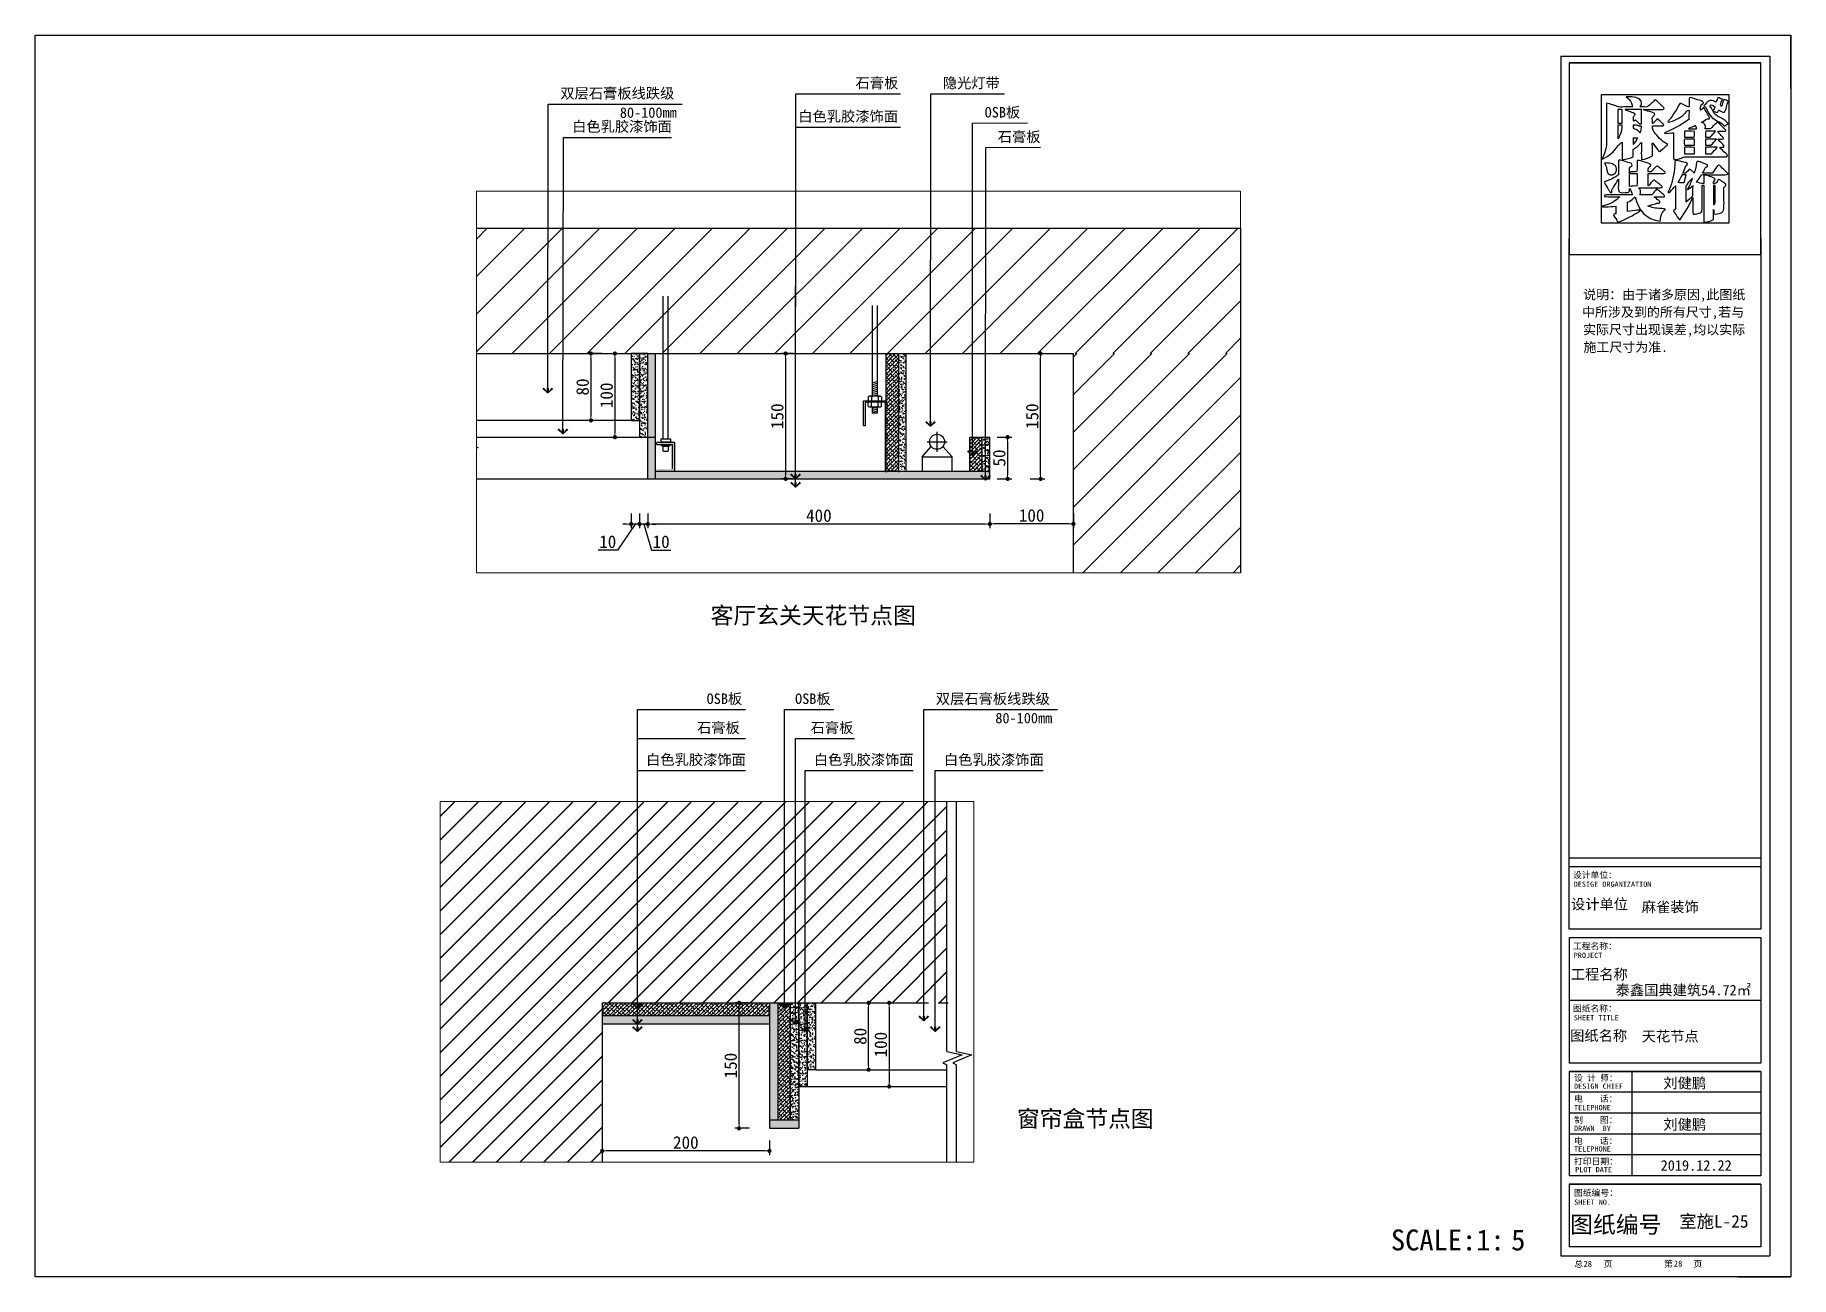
# Paper-space layout '天花节点' of a CAD drawing. Header units: millimetres. Extents: x -80 to 340, y -59 to 238.
# The model-space entities are those that its viewports show. They can reach past a viewport. Long polylines and large blocks are cut down to what shows.
import ezdxf

# ---------------------------------------------------------------- set-up
doc = ezdxf.new("R2010")
doc.units = ezdxf.units.MM
doc.header["$LTSCALE"] = 30
doc.header["$PDMODE"] = 35
doc.linetypes.add('DASH', pattern=[0.35, 0.25, -0.1])
doc.layers.add('1-1标注', color=65, linetype='Continuous', lineweight=15)
doc.layers.add('8-1水路走向', color=1, linetype='DASH', lineweight=50)
for name, color, linetype in [('1-2文字', 2, 'Continuous'), ('1-3图框', 145, 'Continuous'), ('6-1剖面、节点大样', 35, 'Continuous')]:
    doc.layers.add(name, color=color, linetype=linetype)
doc.styles.add('MtXpl_', font='simhei.ttf')
doc.styles.get("Standard").update_dxf_attribs({"font": ''})
doc.styles.add('黑体标注', font='simhei.ttf')
doc.styles.get('Standard').set_extended_font_data('SimSun')
doc.dimstyles.new('副本 Standard', dxfattribs={"dimtxt": 3, "dimasz": 1, "dimexe": 1, "dimexo": 0.5, "dimgap": 0.5, "dimtad": 1, "dimdec": 0, "dimzin": 0, "dimdsep": 46, "dimtxsty": 'Standard', "dimblk": 'DOT', "dimcen": 2.5, "dimclrd": 251, "dimclre": 251, "dimclrt": 2, "dimadec": 0, "dimazin": 0, "dimtfac": 1, "dimtdec": 0, "dimtmove": 0, "dimatfit": 3, "dimldrblk": '0-箭头', "dimfxl": 0.18, "dimtzin": 0, "dimarcsym": 0})
doc.dimstyles.new('标注', dxfattribs={"dimtxt": 3, "dimasz": 1, "dimexe": 1, "dimexo": 0.5, "dimgap": 0.5, "dimtad": 1, "dimdec": 0, "dimrnd": 5, "dimzin": 0, "dimdsep": 46, "dimtxsty": 'Standard', "dimblk": 'DOT', "dimcen": 2.5, "dimclrd": 251, "dimclre": 251, "dimclrt": 2, "dimadec": 0, "dimazin": 0, "dimtfac": 1, "dimtdec": 0, "dimtmove": 0, "dimatfit": 3, "dimldrblk": '0-箭头', "dimfxlon": 1, "dimtzin": 0, "dimarcsym": 0})
pattern_1 = [(37.5, (-205979.2202, 225126.2744), (-0.16000313, 4.89413237), [0, -3.8608, 0, -4.318, 0, -4.1275]), (7.5, (-205979.22, 225126.2744), (4.49523283, 7.168251), [0, -2.0828, 0, -3.4798, 0, -1.3335]), (327.5, (-205982.3444, 225126.2744), (7.9099237, 0.01437185), [0, -1.27, 0, -4.572, 0, -5.969]), (317.5, (-205982.3444, 225126.2744), (7.6355645, 2.22929323), [0, -0.635, 0, -2.9972, 0, -3.429])]
pattern_2 = [(45, (-205979.2202, 225126.2744), (-2.24506403, 2.24506403), []), (135, (-205979.2202, 225126.2744), (-6.73519209, 2.24506403), [7.9375, -4.7625])]

psp = doc.layouts.new('天花节点')

# ---------------------------------------------------------------- texts
at = {"layer": '1-2文字'}
for s, height, p in [('说明：由于诸多原因,此图纸', 2.275, (290.01, 175.31)), ('中所涉及到的所有尺寸,若与', 2.275, (289.74, 171.13)), ('实际尺寸出现误差,均以实际', 2.275, (289.97, 166.93)), ('施工尺寸为准.', 2.275, (290.06, 162.74)), ('设计单位：', 1.5, (287.56, 36.87)), ('DESIGE ORGANIZATION', 1.25, (287.74, 34.79)), ('工程名称：', 1.5, (287.56, 19.87)), ('PROJECT', 1.25, (287.74, 17.79)), ('图纸名称：', 1.5, (287.56, 4.96)), ('SHEET TITLE', 1.25, (287.76, 2.85)), ('设 计 师：', 1.5, (287.82, -11.66)), ('DESIGN CHIEF', 1.25, (287.82, -13.51)), ('电    话：', 1.5, (287.82, -16.63)), ('TELEPHONE', 1.25, (287.82, -18.64)), ('制    图：', 1.5, (287.82, -21.72)), ('DRAWN  BY', 1.25, (287.82, -23.58)), ('电    话：', 1.5, (287.82, -26.73)), ('TELEPHONE', 1.25, (287.82, -28.52)), ('打印日期：', 1.5, (287.82, -31.63)), ('PLOT DATE', 1.25, (288.1, -33.47)), ('图纸编号：', 1.5, (287.82, -39.14)), ('SHEET NO.', 1.25, (287.85, -41.25)), ('室施L-25', 3.036, (313.01, -46.74)), ('总', 1.5, (287.87, -56.15)), ('页', 1.5, (294.94, -56.15)), ('第', 1.5, (309.32, -56.15)), ('页', 1.5, (316.39, -56.15))]:
    psp.add_text(s, height=height, dxfattribs=at).set_placement(p)
at = {"layer": '1-2文字', "style": 'MtXpl_'}
for s, p in [('SCALE:1:', (244.02, -52.17)), ('5', (272.78, -52.17))]:
    psp.add_text(s, height=5, dxfattribs=at).set_placement(p)
at = {"layer": '1-2文字', "char_height": 2.5, "width": 56.5601, "attachment_point": 1, "style": '黑体标注'}
for s, insert in [('{\\fSimSun|b0|i0|c134|p34;石膏板}', (115.95, 228.3)), ('{\\fSimSun|b0|i0|c134|p34;隐光灯带}', (136.81, 228.3)), ('{\\fSimSun|b0|i0|c134|p34;双层石膏板线跌级}', (45.33, 225.84)), ('{\\fSimSun|b0|i0|c134|p34;80-100mm}', (59.57, 221.22)), ('{\\fSimSun|b0|i0|c134|p34;白色乳胶漆饰面}', (102.25, 220.32)), ('{\\fSimSun|b0|i0|c134|p34;OSB板}', (146.83, 221.29)), ('{\\fSimSun|b0|i0|c134|p34;白色乳胶漆饰面}', (48.15, 217.9)), ('{\\fSimSun|b0|i0|c134|p34;石膏板}', (149.97, 215.43)), ('{\\fSimSun|b0|i0|c134|p34;OSB板}', (80.32, 81.03)), ('{\\fSimSun|b0|i0|c134|p34;OSB板}', (101.48, 81.03)), ('{\\fSimSun|b0|i0|c134|p34;双层石膏板线跌级}', (135.15, 81.03)), ('{\\fSimSun|b0|i0|c134|p34;80-100mm}', (149.39, 76.41)), ('{\\fSimSun|b0|i0|c134|p34;石膏板}', (78.03, 74.09)), ('{\\fSimSun|b0|i0|c134|p34;石膏板}', (105.19, 74.09)), ('{\\fSimSun|b0|i0|c134|p34;白色乳胶漆饰面}', (65.85, 66.46)), ('{\\fSimSun|b0|i0|c134|p34;白色乳胶漆饰面}', (105.96, 66.46)), ('{\\fSimSun|b0|i0|c134|p34;白色乳胶漆饰面}', (137.1, 66.46))]:
    psp.add_mtext(s, dxfattribs=dict(at, insert=insert))
at = {"layer": '1-2文字', "style": '黑体标注', "flags": 8}
for tag, p, s, height in [('客厅玄关天花节点图', (81.26, 97.71), '####', 4), ('设计单位', (287.08, 29.4), '####', 2.5), ('麻雀装饰', (304.01, 28.75), '####', 2.5), ('工程名称', (287.04, 12.62), '####', 2.5), ('泰鑫国典建筑54.72㎡', (297.77, 8.84), '万达城A户型', 2.5), ('图纸名称', (286.89, -2.05), '####', 2.5), ('天花节点', (304.01, -2.2), '####', 2.5), ('刘健鹏', (309.19, -13.4), '####', 2.5), ('窗帘盒节点图', (154.54, -22.66), '####', 4), ('刘健鹏', (309.19, -23.3), '####', 2.5), ('2019.12.22', (308.54, -33.09), '2019-11-12', 2.5), ('图纸编号', (286.9, -48), '####', 4)]:
    psp.add_attdef(tag, p, s, height=height, dxfattribs=at)
at = {"layer": '1-2文字', "flags": 8}
for p in [(290.07, -56.15), (311.69, -56.1)]:
    psp.add_attdef('28', p, '####', height=1.5, dxfattribs=at)

msp = doc.modelspace()

# ---------------------------------------------------------------- blocks, each defined once
blk = doc.blocks.new('_DOT')
at = {"color": 0, "linetype": 'ByBlock'}
blk.add_line((-0.5, 0), (-1, 0), dxfattribs=at)
at = {"color": 0, "linetype": 'ByBlock', "const_width": 0.5}
blk.add_lwpolyline([(-0.25, 0, 1), (0.25, 0, 1)], format="xyb", close=True, dxfattribs=at)
blk = doc.blocks.new('*D412')
at = {"layer": '1-1标注', "color": 251, "lineweight": -2, "transparency": 16777216}
for p, q in [((148.07, 124.1), (148.07, 120.6)), ((168.07, 124.1), (168.07, 120.6)), ((167.07, 121.6), (149.07, 121.6))]:
    blk.add_line(p, q, dxfattribs=at)
at = {"layer": 'Defpoints', "color": 0, "transparency": 16777216}
for p in [(148.07, 132.4), (168.07, 132.4), (148.07, 121.6)]:
    blk.add_point(p, dxfattribs=at)
at = {"layer": '1-1标注', "color": 251, "lineweight": -2, "transparency": 16777216, "rotation": 180}
blk.add_blockref('_DOT', (148.07, 121.6), dxfattribs=at)
at = {"layer": '1-1标注', "color": 251, "lineweight": -2, "transparency": 16777216}
blk.add_blockref('_DOT', (168.07, 121.6), dxfattribs=at)
at = {"layer": '1-1标注', "color": 2, "transparency": 16777216, "insert": (158.07, 123.6), "char_height": 3, "attachment_point": 5}
blk.add_mtext('100', dxfattribs=at)
blk = doc.blocks.new('0-箭头')
at = {"layer": '8-1水路走向', "color": 7}
blk.add_lwpolyline([(-1.13, 1.13, 0.5, 0.25, 0), (0, 0, 0.25, 0.5, 0), (-1.13, -1.13, 0.5, 0.5, 0)], format="xyseb", dxfattribs=at)
at = {"layer": '8-1水路走向', "color": 251}
blk.add_lwpolyline([(0, 0), (-1.13, 0)], dxfattribs=at)
blk = doc.blocks.new('*D413')
at = {"layer": '1-1标注', "color": 251, "lineweight": -2, "transparency": 16777216}
for p, q in [((66.27, 124.06), (66.27, 120.56)), ((148.07, 124.06), (148.07, 120.56)), ((147.07, 121.56), (67.27, 121.56))]:
    blk.add_line(p, q, dxfattribs=at)
at = {"layer": 'Defpoints', "color": 0, "transparency": 16777216}
for p in [(66.27, 132.36), (148.07, 132.36), (66.27, 121.56)]:
    blk.add_point(p, dxfattribs=at)
at = {"layer": '1-1标注', "color": 251, "lineweight": -2, "transparency": 16777216, "rotation": 180}
blk.add_blockref('_DOT', (66.27, 121.56), dxfattribs=at)
at = {"layer": '1-1标注', "color": 251, "lineweight": -2, "transparency": 16777216}
blk.add_blockref('_DOT', (148.07, 121.56), dxfattribs=at)
at = {"layer": '1-1标注', "color": 2, "transparency": 16777216, "insert": (107.17, 123.56), "char_height": 3, "attachment_point": 5}
blk.add_mtext('400', dxfattribs=at)
blk = doc.blocks.new('*D414')
at = {"layer": '1-1标注', "color": 251, "lineweight": -2, "transparency": 16777216}
for p, q in [((64.27, 124.06), (64.27, 120.56)), ((66.27, 124.06), (66.27, 120.56)), ((63.27, 121.56), (62.27, 121.56)), ((66.27, 121.56), (64.27, 121.56)), ((66.27, 121.56), (64.27, 121.56)), ((65.27, 121.56), (67.15, 115.31)), ((67.27, 121.56), (68.27, 121.56)), ((67.15, 115.31), (71.73, 115.31))]:
    blk.add_line(p, q, dxfattribs=at)
at = {"layer": 'Defpoints', "color": 0, "transparency": 16777216}
for p in [(64.27, 143.3), (66.27, 133.32), (64.27, 121.56)]:
    blk.add_point(p, dxfattribs=at)
at = {"layer": '1-1标注', "color": 251, "lineweight": -2, "transparency": 16777216}
blk.add_blockref('_DOT', (64.27, 121.56), dxfattribs=at)
at = {"layer": '1-1标注', "color": 251, "lineweight": -2, "transparency": 16777216, "rotation": 180}
blk.add_blockref('_DOT', (66.27, 121.56), dxfattribs=at)
at = {"layer": '1-1标注', "color": 2, "transparency": 16777216, "insert": (69.44, 117.31), "char_height": 3, "attachment_point": 5}
blk.add_mtext('10', dxfattribs=at)
blk = doc.blocks.new('*D415')
at = {"layer": '1-1标注', "color": 251, "lineweight": -2, "transparency": 16777216}
for p, q in [((62.27, 124.06), (62.27, 120.56)), ((64.27, 124.06), (64.27, 120.56)), ((63.27, 121.56), (58.97, 115.31)), ((61.27, 121.56), (60.27, 121.56)), ((64.27, 121.56), (62.27, 121.56)), ((64.27, 121.56), (62.27, 121.56)), ((65.27, 121.56), (66.27, 121.56)), ((58.97, 115.31), (54.38, 115.31))]:
    blk.add_line(p, q, dxfattribs=at)
at = {"layer": 'Defpoints', "color": 0, "transparency": 16777216}
for p in [(62.27, 147.3), (64.27, 143.3), (62.27, 121.56)]:
    blk.add_point(p, dxfattribs=at)
at = {"layer": '1-1标注', "color": 251, "lineweight": -2, "transparency": 16777216}
blk.add_blockref('_DOT', (62.27, 121.56), dxfattribs=at)
at = {"layer": '1-1标注', "color": 251, "lineweight": -2, "transparency": 16777216, "rotation": 180}
blk.add_blockref('_DOT', (64.27, 121.56), dxfattribs=at)
at = {"layer": '1-1标注', "color": 2, "transparency": 16777216, "insert": (56.67, 117.31), "char_height": 3, "attachment_point": 5}
blk.add_mtext('10', dxfattribs=at)
blk = doc.blocks.new('*D416')
at = {"layer": '1-1标注', "color": 251, "lineweight": -2, "transparency": 16777216}
for p, q in [((149.83, 142.34), (153.33, 142.34)), ((152.33, 141.34), (152.33, 133.36)), ((149.83, 132.36), (153.33, 132.36))]:
    blk.add_line(p, q, dxfattribs=at)
at = {"layer": 'Defpoints', "color": 0, "transparency": 16777216}
for p in [(148.07, 142.34), (148.07, 132.36), (152.33, 132.36)]:
    blk.add_point(p, dxfattribs=at)
at = {"layer": '1-1标注', "color": 251, "lineweight": -2, "transparency": 16777216}
for p, rotation in [((152.33, 142.34), 90), ((152.33, 132.36), 270)]:
    blk.add_blockref('_DOT', p, dxfattribs=dict(at, rotation=rotation))
at = {"layer": '1-1标注', "color": 2, "transparency": 16777216, "insert": (150.33, 137.35), "char_height": 3, "attachment_point": 5, "rotation": 90}
blk.add_mtext('50', dxfattribs=at)
blk = doc.blocks.new('*D417')
at = {"layer": '1-1标注', "color": 251, "lineweight": -2, "transparency": 16777216}
for p, q in [((157.71, 162.34), (161.21, 162.34)), ((160.21, 133.36), (160.21, 161.34)), ((157.71, 132.36), (161.21, 132.36))]:
    blk.add_line(p, q, dxfattribs=at)
at = {"layer": 'Defpoints', "color": 0, "transparency": 16777216}
for p in [(148.07, 162.34), (160.21, 162.34), (148.07, 132.36)]:
    blk.add_point(p, dxfattribs=at)
at = {"layer": '1-1标注', "color": 251, "lineweight": -2, "transparency": 16777216}
for p, rotation in [((160.21, 162.34), 90), ((160.21, 132.36), 270)]:
    blk.add_blockref('_DOT', p, dxfattribs=dict(at, rotation=rotation))
at = {"layer": '1-1标注', "color": 2, "transparency": 16777216, "insert": (158.21, 147.35), "char_height": 3, "attachment_point": 5, "rotation": 90}
blk.add_mtext('150', dxfattribs=at)
blk = doc.blocks.new('*D418')
at = {"layer": '1-1标注', "color": 251, "lineweight": -2, "transparency": 16777216}
for p, q in [((55.16, 162.34), (51.66, 162.34)), ((52.66, 161.34), (52.66, 147.34)), ((55.16, 146.34), (51.66, 146.34))]:
    blk.add_line(p, q, dxfattribs=at)
at = {"layer": 'Defpoints', "color": 0, "transparency": 16777216}
for p in [(58.92, 162.34), (52.66, 146.34), (58.92, 146.34)]:
    blk.add_point(p, dxfattribs=at)
at = {"layer": '1-1标注', "color": 251, "lineweight": -2, "transparency": 16777216}
for p, rotation in [((52.66, 162.34), 90), ((52.66, 146.34), 270)]:
    blk.add_blockref('_DOT', p, dxfattribs=dict(at, rotation=rotation))
at = {"layer": '1-1标注', "color": 2, "transparency": 16777216, "insert": (50.66, 154.34), "char_height": 3, "attachment_point": 5, "rotation": 90}
blk.add_mtext('80', dxfattribs=at)
blk = doc.blocks.new('*D419')
at = {"layer": '1-1标注', "color": 251, "lineweight": -2, "transparency": 16777216}
for p, q in [((57.9, 162.34), (59.4, 162.34)), ((58.4, 161.34), (58.4, 143.34)), ((57.9, 142.34), (59.4, 142.34))]:
    blk.add_line(p, q, dxfattribs=at)
at = {"layer": 'Defpoints', "color": 0, "transparency": 16777216}
for p in [(57.4, 162.34), (57.4, 142.34), (58.4, 142.34)]:
    blk.add_point(p, dxfattribs=at)
at = {"layer": '1-1标注', "color": 251, "lineweight": -2, "transparency": 16777216}
for p, rotation in [((58.4, 162.34), 90), ((58.4, 142.34), 270)]:
    blk.add_blockref('_DOT', p, dxfattribs=dict(at, rotation=rotation))
at = {"layer": '1-1标注', "color": 2, "transparency": 16777216, "insert": (56.4, 152.34), "char_height": 3, "attachment_point": 5, "rotation": 90}
blk.add_mtext('100', dxfattribs=at)
blk = doc.blocks.new('*D420')
at = {"layer": '1-1标注', "color": 251, "lineweight": -2, "transparency": 16777216}
for p, q in [((101.04, 162.34), (98.23, 162.34)), ((99.23, 161.34), (99.23, 133.36)), ((101.04, 132.36), (98.23, 132.36))]:
    blk.add_line(p, q, dxfattribs=at)
at = {"layer": 'Defpoints', "color": 0, "transparency": 16777216}
for p in [(101.54, 162.34), (99.23, 132.36), (101.54, 132.36)]:
    blk.add_point(p, dxfattribs=at)
at = {"layer": '1-1标注', "color": 251, "lineweight": -2, "transparency": 16777216}
for p, rotation in [((99.23, 162.34), 90), ((99.23, 132.36), 270)]:
    blk.add_blockref('_DOT', p, dxfattribs=dict(at, rotation=rotation))
at = {"layer": '1-1标注', "color": 2, "transparency": 16777216, "insert": (97.23, 147.35), "char_height": 3, "attachment_point": 5, "rotation": 90}
blk.add_mtext('150', dxfattribs=at)
blk = doc.blocks.new('*D421')
at = {"layer": '1-1标注', "color": 251, "lineweight": -2, "transparency": 16777216}
for p, q in [((55.35, -25.88), (55.35, -29.38)), ((94.35, -28.38), (56.35, -28.38)), ((95.35, -25.88), (95.35, -29.38))]:
    blk.add_line(p, q, dxfattribs=at)
at = {"layer": 'Defpoints', "color": 0, "transparency": 16777216}
for p in [(55.35, -22.96), (95.35, -22.96), (55.35, -28.38)]:
    blk.add_point(p, dxfattribs=at)
at = {"layer": '1-1标注', "color": 251, "lineweight": -2, "transparency": 16777216, "rotation": 180}
blk.add_blockref('_DOT', (55.35, -28.38), dxfattribs=at)
at = {"layer": '1-1标注', "color": 251, "lineweight": -2, "transparency": 16777216}
blk.add_blockref('_DOT', (95.35, -28.38), dxfattribs=at)
at = {"layer": '1-1标注', "color": 2, "transparency": 16777216, "insert": (75.35, -26.38), "char_height": 3, "attachment_point": 5}
blk.add_mtext('200', dxfattribs=at)
blk = doc.blocks.new('*D422')
at = {"layer": '1-1标注', "color": 251, "lineweight": -2, "transparency": 16777216}
for p, q in [((90.58, 7.04), (87.08, 7.04)), ((88.08, -21.96), (88.08, 6.04)), ((90.58, -22.96), (87.08, -22.96))]:
    blk.add_line(p, q, dxfattribs=at)
at = {"layer": 'Defpoints', "color": 0, "transparency": 16777216}
for p in [(88.08, 7.04), (98.85, 7.04), (98.85, -22.96)]:
    blk.add_point(p, dxfattribs=at)
at = {"layer": '1-1标注', "color": 251, "lineweight": -2, "transparency": 16777216}
for p, rotation in [((88.08, 7.04), 90), ((88.08, -22.96), 270)]:
    blk.add_blockref('_DOT', p, dxfattribs=dict(at, rotation=rotation))
at = {"layer": '1-1标注', "color": 2, "transparency": 16777216, "insert": (86.08, -7.96), "char_height": 3, "attachment_point": 5, "rotation": 90}
blk.add_mtext('150', dxfattribs=at)
blk = doc.blocks.new('*D423')
at = {"layer": '1-1标注', "color": 251, "lineweight": -2, "transparency": 16777216}
for p, q in [((116.58, 7.04), (120.08, 7.04)), ((119.08, -7.96), (119.08, 6.04)), ((116.58, -8.96), (120.08, -8.96))]:
    blk.add_line(p, q, dxfattribs=at)
at = {"layer": 'Defpoints', "color": 0, "transparency": 16777216}
for p in [(111.83, 7.04), (119.08, 7.04), (111.83, -8.96)]:
    blk.add_point(p, dxfattribs=at)
at = {"layer": '1-1标注', "color": 251, "lineweight": -2, "transparency": 16777216}
for p, rotation in [((119.08, 7.04), 90), ((119.08, -8.96), 270)]:
    blk.add_blockref('_DOT', p, dxfattribs=dict(at, rotation=rotation))
at = {"layer": '1-1标注', "color": 2, "transparency": 16777216, "insert": (117.08, -0.96), "char_height": 3, "attachment_point": 5, "rotation": 90}
blk.add_mtext('80', dxfattribs=at)
blk = doc.blocks.new('*D424')
at = {"layer": '1-1标注', "color": 251, "lineweight": -2, "transparency": 16777216}
for p, q in [((121.49, 7.04), (124.99, 7.04)), ((123.99, 6.04), (123.99, -11.96)), ((121.49, -12.96), (124.99, -12.96))]:
    blk.add_line(p, q, dxfattribs=at)
at = {"layer": 'Defpoints', "color": 0, "transparency": 16777216}
for p in [(112.21, 7.04), (112.21, -12.96), (123.99, -12.96)]:
    blk.add_point(p, dxfattribs=at)
at = {"layer": '1-1标注', "color": 251, "lineweight": -2, "transparency": 16777216}
for p, rotation in [((123.99, 7.04), 90), ((123.99, -12.96), 270)]:
    blk.add_blockref('_DOT', p, dxfattribs=dict(at, rotation=rotation))
at = {"layer": '1-1标注', "color": 2, "transparency": 16777216, "insert": (121.99, -2.96), "char_height": 3, "attachment_point": 5, "rotation": 90}
blk.add_mtext('100', dxfattribs=at)
blk = doc.blocks.new('fgfr')
at = {"linetype": 'ByBlock'}
for p, q in [((1778804.7, 60264.2), (1778804.7, 60372.8)), ((1778810.7, 60264.2), (1778810.7, 60372.8)), ((1778810.7, 60280.5), (1778804.7, 60281.9)), ((1778810.7, 60278.1), (1778804.7, 60279.6)), ((1778810.7, 60275.8), (1778804.7, 60277.3)), ((1778810.7, 60273.5), (1778804.7, 60275)), ((1778810.7, 60271.2), (1778804.7, 60272.7)), ((1778810.7, 60268.9), (1778804.7, 60270.3)), ((1778811.7, 60258.5), (1778793, 60258.5)), ((1778795, 60256.9), (1778819.2, 60256.9)), ((1778795, 60174.3), (1778795, 60256.9)), ((1778800.9, 60264.2), (1778799.9, 60263.3)), ((1778799.9, 60263.3), (1778799.9, 60258.5)), ((1778799.9, 60252.2), (1778799.9, 60256.9)), ((1778800.9, 60251.2), (1778799.9, 60252.2)), ((1778800.9, 60264.2), (1778814.7, 60264.2)), ((1778800.9, 60251.2), (1778814.7, 60251.2)), ((1778803.7, 60263.3), (1778802.7, 60264.2)), ((1778803.7, 60252.2), (1778802.7, 60251.2)), ((1778804.7, 60264.2), (1778803.7, 60263.3)), ((1778803.7, 60263.3), (1778803.7, 60258.5)), ((1778803.7, 60252.2), (1778803.7, 60256.9)), ((1778804.7, 60251.2), (1778803.7, 60252.2)), ((1778810.7, 60266.6), (1778804.7, 60268)), ((1778810.7, 60264.2), (1778804.7, 60265.7)), ((1778804.7, 60243.9), (1778804.7, 60251.2)), ((1778810.7, 60249.7), (1778804.7, 60251.2)), ((1778811.6, 60263.3), (1778810.6, 60264.2)), ((1778811.6, 60252.2), (1778810.6, 60251.2)), ((1778821.2, 60258.5), (1778810.7, 60258.5)), ((1778810.7, 60243.9), (1778810.7, 60251.2)), ((1778812.6, 60264.2), (1778811.7, 60263.3)), ((1778811.7, 60263.3), (1778811.7, 60258.5)), ((1778811.7, 60252.2), (1778811.7, 60256.9)), ((1778812.6, 60251.2), (1778811.7, 60252.2)), ((1778815.7, 60263.3), (1778814.7, 60264.2)), ((1778815.7, 60252.2), (1778814.7, 60251.2)), ((1778815.7, 60263.3), (1778815.7, 60258.5)), ((1778815.7, 60252.2), (1778815.7, 60256.9)), ((1778819.2, 60256.9), (1778819.2, 60228.6)), ((1778821.2, 60228.6), (1778821.2, 60258.5)), ((1778810.7, 60247.4), (1778804.7, 60248.9)), ((1778810.7, 60245.1), (1778804.7, 60246.6)), ((1778804.7, 60243.9), (1778810.7, 60243.9)), ((1778819.2, 60228.6), (1778821.2, 60228.6)), ((1778795, 60174.3), (1778793, 60174.3))]:
    blk.add_line(p, q, dxfattribs=at)
blk = doc.blocks.new('fgr')
at = {"linetype": 'ByBlock'}
blk.add_hatch(color=256, dxfattribs=at).paths.add_polyline_path([(1780787.4, 59712, 0.414214), (1780786.7, 59712.7), (1780766.6, 59712.7, 0.414214), (1780765.8, 59712), (1780765.8, 59709.8), (1780784.6, 59709.8), (1780784.6, 59680.7), (1780765.8, 59680.7), (1780765.8, 59678.6, 0.414214), (1780766.6, 59677.9), (1780786.7, 59677.9, 0.414214), (1780787.4, 59678.6)])
for p, q in [((1780773.8, 59716.9), (1780773.8, 59887.3)), ((1780779.4, 59716.9), (1780779.4, 59887.3)), ((1780765.8, 59709.8), (1780765.8, 59712)), ((1780765.8, 59709.8), (1780784.6, 59709.8)), ((1780766.6, 59712.7), (1780786.7, 59712.7)), ((1780784.6, 59680.7), (1780784.6, 59709.8)), ((1780787.4, 59678.6), (1780787.4, 59712))]:
    blk.add_line(p, q, dxfattribs=at)
for points in [[(1780771.8, 59716.9), (1780781.5, 59716.9, -0.414214), (1780782.2, 59716.2), (1780782.2, 59712.7), (1780771.1, 59712.7), (1780771.1, 59716.2, -0.414214)], [(1780771.8, 59709.8), (1780781.5, 59709.8), (1780781.5, 59708.8, -0.414214), (1780780.8, 59708.1), (1780772.5, 59708.1, -0.414214), (1780771.8, 59708.8)], [(1780773.8, 59708.1), (1780779.4, 59708.1), (1780779.4, 59702.2, -0.414214), (1780778.7, 59701.5), (1780774.6, 59701.5, -0.414214), (1780773.8, 59702.2)]]:
    blk.add_lwpolyline(points, format="xyb", close=True, dxfattribs=at)
for centre, start, end in [((1780766.6, 59712), 90, 180), ((1780786.7, 59712), 0, 90)]:
    blk.add_arc(centre, 0.72, start, end, dxfattribs=at)
blk = doc.blocks.new('regergerg')
for p, q in [((36668.4, -80973.1), (36692.4, -80973.1)), ((36680.4, -80985.1), (36680.4, -80961.1)), ((36662.4, -80991.1), (36673.5, -80978.9)), ((36662.4, -80991.1), (36698.4, -80991.1)), ((36662.4, -80991.1), (36662.4, -81008.5)), ((36698.4, -80991.1), (36687.3, -80978.9)), ((36698.4, -81008.5), (36698.4, -80991.1)), ((36698.4, -81008.5), (36662.4, -81008.5))]:
    blk.add_line(p, q)
blk.add_circle((36680.4, -80973.1), 9)

# ---------------------------------------------------------------- dimensions: what is measured, and where the dimension line sits
at = {"layer": '1-1标注'}
for base, p1, p2, override, picture, middle in [((52.66, 146.34), (58.92, 162.34), (58.92, 146.34), {"dimscale": 0, "dimlfac": -5.000003, "dimtix": 0, "dimtofl": 1, "dimtmove": 0, "dimatfit": 3}, '*D418', (50.66, 154.34)), ((58.4, 142.34), (57.4, 162.34), (57.4, 142.34), {"dimscale": 0, "dimlfac": -5.000003, "dimtix": 0, "dimtofl": 1, "dimtmove": 0, "dimatfit": 3}, '*D419', (56.4, 152.34)), ((99.23, 132.36), (101.54, 162.34), (101.54, 132.36), {"dimscale": 0, "dimlfac": -5.000003, "dimtix": 0, "dimtofl": 1, "dimtmove": 0, "dimatfit": 3}, '*D420', (97.23, 147.35)), ((160.21, 162.34), (148.07, 132.36), (148.07, 162.34), {"dimscale": 0, "dimlfac": -5.000003, "dimtix": 0, "dimtofl": 1, "dimtmove": 0, "dimatfit": 3}, '*D417', (158.21, 147.35)), ((152.33, 132.36), (148.07, 142.34), (148.07, 132.36), {"dimscale": 0, "dimlfac": -5.000003, "dimtix": 0, "dimtofl": 1, "dimtmove": 0, "dimatfit": 3}, '*D416', (150.33, 137.35)), ((88.08, 7.04), (98.85, -22.96), (98.85, 7.04), {"dimscale": 0, "dimlfac": -4.999999, "dimtix": 0, "dimtofl": 1, "dimtmove": 0, "dimatfit": 3}, '*D422', (86.08, -7.96)), ((119.08, 7.04), (111.83, -8.96), (111.83, 7.04), {"dimscale": 0, "dimlfac": -4.999999, "dimtix": 0, "dimtofl": 1, "dimtmove": 0, "dimatfit": 3}, '*D423', (117.08, -0.96)), ((123.99, -12.96), (112.21, 7.04), (112.21, -12.96), {"dimscale": 0, "dimlfac": -4.999999, "dimtix": 0, "dimtofl": 1, "dimtmove": 0, "dimatfit": 3}, '*D424', (121.99, -2.96))]:
    dim = psp.add_linear_dim(base=base, p1=p1, p2=p2, angle=90, dimstyle='标注', override=override, dxfattribs=at)
    dim.commit()
    dim.dimension.update_dxf_attribs({"geometry": picture, "text_midpoint": middle})
dim = psp.add_linear_dim(base=(62.27, 121.56), p1=(64.27, 143.3), p2=(62.27, 147.3), dimstyle='标注', override={"dimscale": 0, "dimlfac": -5.000003, "dimtix": 0, "dimtofl": 1, "dimtmove": 1, "dimatfit": 3}, dxfattribs=at)
dim.commit()
dim.dimension.update_dxf_attribs({"geometry": '*D415', "text_midpoint": (58.47, 115.31), "dimtype": 160})
for base, p1, p2, override, picture, middle in [((64.27, 121.56), (66.27, 133.32), (64.27, 143.3), {"dimscale": 0, "dimlfac": -5.000003, "dimtix": 0, "dimtofl": 1, "dimtmove": 1, "dimatfit": 3}, '*D414', (67.65, 117.31)), ((148.07, 121.6), (168.07, 132.4), (148.07, 132.4), {"dimscale": 0, "dimlfac": -5.000003, "dimtix": 0, "dimtofl": 1, "dimtmove": 0, "dimatfit": 3}, '*D412', (158.07, 123.6)), ((55.35, -28.38), (95.35, -22.96), (55.35, -22.96), {"dimscale": 0, "dimlfac": -4.999999, "dimtix": 0, "dimtofl": 1, "dimtmove": 0, "dimatfit": 3}, '*D421', (75.35, -26.38))]:
    dim = psp.add_linear_dim(base=base, p1=p1, p2=p2, dimstyle='标注', override=override, dxfattribs=at)
    dim.commit()
    dim.dimension.update_dxf_attribs({"geometry": picture, "text_midpoint": middle})
dim = psp.add_linear_dim(base=(66.27, 121.56), p1=(148.07, 132.36), p2=(66.27, 132.36), text='400', dimstyle='标注', override={"dimscale": 0, "dimlfac": -5.000003, "dimtix": 0, "dimtofl": 1, "dimtmove": 1, "dimatfit": 3}, dxfattribs=at)
dim.commit()
dim.dimension.update_dxf_attribs({"geometry": '*D413', "text_midpoint": (107.17, 123.56)})

# ---------------------------------------------------------------- hatches: boundary and pattern name
at = {"layer": '6-1剖面、节点大样'}
h = msp.add_hatch(dxfattribs=at)
h.set_pattern_fill('JIS_LC_20', color=256)
h.set_pattern_definition([(45, (-1946461.812, 84495.811), (-14.14213562, 14.14213562), []), (45, (-1946461.412, 84495.811), (-14.14213562, 14.14213562), [])])
h.paths.add_polyline_path([(-167532.1, 144617), (-167532.1, 144377), (-167510.1, 144377), (-167510.1, 144617)])
h.paths.add_polyline_path([(-167532.1, 144377), (-167532.1, 144617), (-168162.4, 144617), (-168162.4, 143942.3), (-167922.4, 143942.3), (-167922.4, 144377), (-167665.9, 144377)])
h = msp.add_hatch(dxfattribs=at)
h.set_pattern_fill('ANSI31', color=256, scale=10)
h.set_pattern_definition([(45, (-2061295.705, 100934.524), (-22.4506403, 22.4506403), [])])
h.paths.add_polyline_path([(-170601.2, 144420.2), (-170601.2, 144570.2), (-171302.4, 144570.2), (-171302.4, 144420.2)])
h.paths.add_polyline_path([(-168936.6, 144420.2), (-168936.6, 144570.2), (-170589.6, 144570.2), (-170589.6, 144420.2)])
h = msp.add_hatch(dxfattribs=at)
h.set_pattern_fill('AR-SAND', color=256, scale=0.1)
h.set_pattern_definition([(37.5, (-2060904.61, 100934.5244), (-0.16000313, 4.894132373), [0, -3.8608, 0, -4.318, 0, -4.1275]), (7.5, (-2060904.61, 100934.5244), (4.495232831, 7.168251006), [0, -2.0828, 0, -3.4798, 0, -1.3335]), (327.5, (-2060907.734, 100934.5244), (7.909923702, 0.014371847), [0, -1.27, 0, -4.572, 0, -5.969]), (317.5, (-2060907.734, 100934.5244), (7.635564525, 2.229293233), [0, -0.635, 0, -2.9972, 0, -3.429])])
h.paths.add_polyline_path([(-169655.6, 144340.2), (-169665.6, 144340.2), (-169655.6, 144340.2), (-169655.6, 144320.2)])
h.paths.add_polyline_path([(-169665.6, 144420.2), (-169655.6, 144420.2), (-169655.6, 144340.2), (-169665.6, 144340.2)])
h.paths.add_polyline_path([(-169655.6, 144420.2), (-169645.6, 144420.2), (-169645.6, 144320.2), (-169655.6, 144320.2)])
h = msp.add_hatch(dxfattribs=at)
h.set_pattern_fill('AR-SAND', color=256, scale=0.1)
h.set_pattern_definition([(37.5, (-2061295.7053, 100934.5244), (-0.16000313, 4.894132373), [0, -3.8608, 0, -4.318, 0, -4.1275]), (7.5, (-2061295.705, 100934.5244), (4.495232831, 7.168251006), [0, -2.0828, 0, -3.4798, 0, -1.3335]), (327.5, (-2061298.8295, 100934.5244), (7.909923702, 0.014371847), [0, -1.27, 0, -4.572, 0, -5.969]), (317.5, (-2061298.8295, 100934.5244), (7.635564525, 2.229293233), [0, -0.635, 0, -2.9972, 0, -3.429])])
h.paths.add_polyline_path([(-169645.6, 144420.2), (-169636.6, 144420.2), (-169636.6, 144279.3), (-169236.6, 144279.3), (-169236.6, 144270.3), (-169645.6, 144270.3)])
h = msp.add_hatch(dxfattribs=at)
h.set_pattern_fill('ANSI38', color=256)
h.set_pattern_definition(pattern_2)
h.paths.add_polyline_path([(-169345.6, 144420.2), (-169360.6, 144420.2), (-169360.6, 144279.3), (-169345.6, 144279.3)])
h = msp.add_hatch(dxfattribs=at)
h.set_pattern_fill('AR-SAND', color=256, scale=0.1)
h.set_pattern_definition(pattern_1)
h.paths.add_polyline_path([(-169336.6, 144420.2), (-169345.6, 144420.2), (-169345.6, 144279.3), (-169336.6, 144279.3)])
h = msp.add_hatch(dxfattribs=at)
h.set_pattern_fill('ANSI31', color=256, scale=10)
h.set_pattern_definition([(45, (-203613.373, 224976.405), (-22.45064, 22.45064), [])])
h.paths.add_polyline_path([(-168936.6, 144420.2), (-169136.6, 144420.2), (-169136.6, 143835.7), (-168936.6, 143835.7)])
h = msp.add_hatch(dxfattribs=at)
h.set_pattern_fill('ANSI38', color=256)
h.set_pattern_definition([(45, (-1946461.812, 84495.8113), (-2.24506403, 2.24506403), []), (135, (-1946461.812, 84495.8113), (-6.735192091, 2.24506403), [7.9375, -4.7625])])
h.paths.add_polyline_path([(-167722.4, 144362), (-167722.4, 144377), (-167922.4, 144377), (-167922.4, 144362)])
h = msp.add_hatch(dxfattribs=at)
h.set_pattern_fill('AR-SAND', color=256, scale=0.1)
h.set_pattern_definition([(37.5, (-1946461.812, 84485.8113), (-0.16000313, 4.894132373), [0, -3.8608, 0, -4.318, 0, -4.1275]), (7.5, (-1946461.812, 84485.811), (4.495232831, 7.168251006), [0, -2.0828, 0, -3.4798, 0, -1.3335]), (327.5, (-1946464.936, 84485.8113), (7.909923702, 0.014371847), [0, -1.27, 0, -4.572, 0, -5.969]), (317.5, (-1946464.936, 84485.811), (7.635564525, 2.229293233), [0, -0.635, 0, -2.9972, 0, -3.429])])
h.paths.add_polyline_path([(-167712.4, 144377), (-167722.4, 144377), (-167722.4, 144237), (-167712.4, 144237)])
h.paths.add_polyline_path([(-167452.4, 144237), (-167462.4, 144237), (-167462.4, 144237), (-167452.4, 144237)])
h.paths.add_polyline_path([(-167520.5, 144227), (-167520.5, 144237), (-167722.4, 144237), (-167722.4, 144227)])
h.paths.add_polyline_path([(-167520.5, 144237), (-167520.5, 144227), (-167687.4, 144227), (-167687.4, 144237)])
h = msp.add_hatch(dxfattribs=at)
h.set_pattern_fill('ANSI38', color=256)
h.set_pattern_definition([(45, (-1946461.812, 84485.8113), (-2.24506403, 2.24506403), []), (135, (-1946461.812, 84485.8113), (-6.735192091, 2.24506403), [7.9375, -4.7625])])
h.paths.add_polyline_path([(-167712.4, 144237), (-167697.4, 144237), (-167697.4, 144377), (-167712.4, 144377)])
h = msp.add_hatch(dxfattribs=at)
h.set_pattern_fill('AR-SAND', color=256, scale=0.1)
h.set_pattern_definition([(37.5, (-1946726.812, 84485.8113), (-0.16000313, 4.894132373), [0, -3.8608, 0, -4.318, 0, -4.1275]), (7.5, (-1946726.812, 84485.811), (4.495232831, 7.168251006), [0, -2.0828, 0, -3.4798, 0, -1.3335]), (327.5, (-1946729.936, 84485.8113), (7.909923702, 0.014371847), [0, -1.27, 0, -4.572, 0, -5.969]), (317.5, (-1946729.936, 84485.811), (7.635564525, 2.229293233), [0, -0.635, 0, -2.9972, 0, -3.429])])
h.paths.add_polyline_path([(-167687.4, 144377), (-167697.4, 144377), (-167697.4, 144237), (-167687.4, 144237)])
h = msp.add_hatch(dxfattribs=at)
h.set_pattern_fill('AR-SAND', color=256, scale=0.1)
h.set_pattern_definition([(37.5, (-2058280.6696, 100891.348), (-0.16000313, 4.894132373), [0, -3.8608, 0, -4.318, 0, -4.1275]), (7.5, (-2058280.6696, 100891.348), (4.495232831, 7.168251006), [0, -2.0828, 0, -3.4798, 0, -1.3335]), (327.5, (-2058283.7938, 100891.348), (7.909923702, 0.014371847), [0, -1.27, 0, -4.572, 0, -5.969]), (317.5, (-2058283.794, 100891.348), (7.635564525, 2.229293233), [0, -0.635, 0, -2.9972, 0, -3.429])])
h.paths.add_polyline_path([(-167677.4, 144297), (-167667.4, 144297), (-167677.4, 144297), (-167677.4, 144277)])
h.paths.add_polyline_path([(-167667.4, 144377), (-167677.4, 144377), (-167677.4, 144297), (-167667.4, 144297)])
h.paths.add_polyline_path([(-167677.4, 144377), (-167687.4, 144377), (-167687.4, 144277), (-167677.4, 144277)])
h = msp.add_hatch(dxfattribs=at)
h.set_pattern_fill('AR-SAND', color=256, scale=0.1)
h.set_pattern_definition([(37.5, (-1946461.812, 84495.8113), (-0.16000313, 4.894132373), [0, -3.8608, 0, -4.318, 0, -4.1275]), (7.5, (-1946461.812, 84495.811), (4.495232831, 7.168251006), [0, -2.0828, 0, -3.4798, 0, -1.3335]), (327.5, (-1946464.936, 84495.8113), (7.909923702, 0.014371847), [0, -1.27, 0, -4.572, 0, -5.969]), (317.5, (-1946464.936, 84495.811), (7.635564525, 2.229293233), [0, -0.635, 0, -2.9972, 0, -3.429])])
h.paths.add_polyline_path([(-167722.4, 144352), (-167722.4, 144362), (-167922.4, 144362), (-167922.4, 144352)])
h = msp.add_hatch(dxfattribs=at)
h.set_pattern_fill('ANSI38', color=256)
h.set_pattern_definition(pattern_2)
h.paths.add_polyline_path([(-169245.6, 144320.2), (-169260.6, 144320.2), (-169260.6, 144279.3), (-169245.6, 144279.3)])
h = msp.add_hatch(dxfattribs=at)
h.set_pattern_fill('AR-SAND', color=256, scale=0.1)
h.set_pattern_definition(pattern_1)
h.paths.add_polyline_path([(-169236.6, 144320.2), (-169245.6, 144320.2), (-169245.6, 144279.3), (-169236.6, 144279.3)])

# ---------------------------------------------------------------- linework, layer by layer
for p, q in [((-167510.1, 144318.9), (-167510.1, 144647.3)), ((-167498.5, 144318.9), (-167498.5, 144647.3)), ((-169866.9, 144570.2), (-169061.3, 144570.2)), ((-169866.9, 144420.2), (-169136.6, 144420.2)), ((-169645.6, 144270.3), (-169645.6, 144420.2)), ((-169636.6, 144279.3), (-169636.6, 144420.2)), ((-169636.6, 144270.3), (-169636.6, 144420.2)), ((-169360.6, 144279.3), (-169360.6, 144420.2)), ((-169345.6, 144279.3), (-169345.6, 144420.2)), ((-169336.6, 144279.3), (-169336.6, 144420.2)), ((-169136.6, 143811.8), (-169136.6, 144420.2)), ((-167922.4, 144377), (-167665.9, 144377)), ((-167922.4, 144377), (-167922.4, 143942.3)), ((-167722.4, 144377), (-167722.4, 144237)), ((-167712.4, 144377), (-167712.4, 144237)), ((-167697.4, 144377), (-167697.4, 144237)), ((-167697.4, 144377), (-167697.4, 144237)), ((-167687.4, 144377), (-167687.4, 144237)), ((-167665.9, 144377), (-167660.3, 144377)), ((-167660.3, 144377), (-167532.1, 144377)), ((-167520.5, 144377), (-167508.5, 144377)), ((-167922.4, 144362), (-167722.4, 144362)), ((-169665.6, 144340.2), (-169866.9, 144340.2)), ((-167922.4, 144352), (-167722.4, 144352)), ((-169866.9, 144320.2), (-169636.6, 144320.2)), ((-169260.6, 144279.3), (-169260.6, 144320.2)), ((-169260.6, 144320.2), (-169236.6, 144320.2)), ((-169245.6, 144279.3), (-169245.6, 144320.2)), ((-169236.6, 144270.3), (-169236.6, 144320.2)), ((-167491.9, 144315), (-167514.9, 144305.3)), ((-167510.1, 144318.9), (-167491.9, 144315)), ((-167480.3, 144315), (-167503.2, 144305.3)), ((-167498.5, 144318.9), (-167480.3, 144315)), ((-169848.7, 144307.9), (-169871.6, 144298.2)), ((-169866.9, 144311.8), (-169848.7, 144307.9)), ((-167687.4, 144297), (-167687.4, 144227)), ((-167667, 144297), (-167509.7, 144297)), ((-167514.9, 144305.3), (-167510.1, 144303)), ((-167510.1, 144151.2), (-167510.1, 144303)), ((-167503.2, 144305.3), (-167498.5, 144303)), ((-167498.5, 144151.2), (-167498.5, 144303)), ((-171102.4, 144270.4), (-169802.5, 144270.4)), ((-169866.9, 144270.3), (-169236.6, 144270.3)), ((-169236.6, 144279.3), (-169636.6, 144279.3)), ((-168936.6, 144270.4), (-168936.6, 143835.7)), ((-167687, 144277), (-167509.7, 144277)), ((-167722.4, 144237), (-167687.4, 144237)), ((-167722.4, 144237), (-167722.4, 144227)), ((-167697.4, 144237), (-167697.4, 144237)), ((-167722.4, 144227), (-167687.4, 144227)), ((-167697.4, 144227.1), (-167697.4, 144227))]:
    msp.add_line(p, q, dxfattribs=at)
for points in [[(-168196.6, 144647.3), (-167475.5, 144647.3), (-167475.5, 143907.6), (-168196.6, 143907.6), (-168196.6, 144647.3), (-167532.1, 144647.3)], [(-168936.6, 144570.2), (-168936.6, 143835.7), (-169136.6, 143835.7), (-169136.6, 144420.2)], [(-169136.6, 144570.2), (-168936.6, 144570.2)]]:
    msp.add_lwpolyline(points, dxfattribs=at)
for points in [[(-169655.6, 144340.2), (-169655.6, 144420.2), (-169665.6, 144420.2), (-169665.6, 144340.2)], [(-169645.6, 144320.2), (-169645.6, 144420.2), (-169655.6, 144420.2), (-169655.6, 144320.2)], [(-167687.4, 144277), (-167687.4, 144377), (-167677.4, 144377), (-167677.4, 144277)], [(-167677.4, 144297), (-167677.4, 144377), (-167667.4, 144377), (-167667.4, 144297)]]:
    msp.add_lwpolyline(points, close=True, dxfattribs=at)

# ---------------------------------------------------------------- block references
for name, p in [('fgr', (-1950400.9, 84601.5)), ('regergerg', (-205980.1, 225287.8))]:
    msp.add_blockref(name, p, dxfattribs=at)
at = {"layer": '6-1剖面、节点大样', "xscale": -1}
msp.add_blockref('fgfr', (1609433.6, 84105), dxfattribs=at)

# ---------------------------------------------------------------- linework, layer by layer
at = {"layer": '1-3图框'}
for p, q in [((326.97, 238.5), (339.69, 238.5)), ((339.69, 225.77), (339.69, 238.5)), ((284.69, 233.5), (284.69, -53.5)), ((284.69, 233.5), (334.69, 233.5)), ((332.54, 231.85), (286.69, 231.85)), ((286.69, 231.85), (286.69, 189.85)), ((286.69, 231.85), (332.54, 231.85)), ((332.54, 231.85), (286.69, 231.85)), ((286.69, 231.85), (286.69, 189.85)), ((286.69, 231.85), (332.54, 231.85)), ((332.54, 231.85), (286.69, 231.85)), ((286.69, 231.85), (286.69, 186)), ((332.54, 189.85), (332.54, 231.85)), ((332.54, 189.85), (332.54, 231.85)), ((332.54, 186), (332.54, 231.85)), ((334.69, 233.5), (334.69, -53.5)), ((324.9, 224.21), (294.33, 224.21)), ((294.33, 224.21), (294.33, 193.64)), ((324.9, 224.21), (294.33, 224.21)), ((294.33, 224.21), (294.33, 193.64)), ((324.9, 193.64), (324.9, 224.21)), ((324.9, 193.64), (324.9, 224.21)), ((295.25, 207.89), (295.13, 207.87)), ((295.13, 207.87), (295.14, 207.84)), ((295.14, 207.84), (295.15, 207.82)), ((295.15, 207.82), (295.15, 207.8)), ((295.15, 207.8), (295.16, 207.76)), ((295.16, 207.76), (295.18, 207.73)), ((295.18, 207.73), (295.19, 207.7)), ((295.19, 207.7), (295.2, 207.67)), ((295.2, 207.67), (295.22, 207.64)), ((295.22, 207.64), (295.24, 207.62)), ((295.24, 207.62), (295.25, 207.59)), ((295.49, 207.91), (295.25, 207.89)), ((295.25, 207.59), (295.27, 207.56)), ((295.27, 207.56), (295.29, 207.53)), ((295.29, 207.53), (295.32, 207.48)), ((295.32, 207.48), (295.36, 207.41)), ((295.36, 207.41), (295.43, 207.27)), ((295.43, 207.27), (295.5, 207.08)), ((295.76, 207.92), (295.49, 207.91)), ((295.5, 207.08), (295.55, 206.89)), ((295.55, 206.89), (295.6, 206.57)), ((295.6, 206.57), (295.63, 206.43)), ((295.63, 206.43), (295.67, 206.19)), ((295.67, 206.19), (295.73, 205.97)), ((295.73, 205.97), (295.79, 205.74)), ((296.02, 207.9), (295.76, 207.92)), ((296.31, 207.87), (296.02, 207.9)), ((296.68, 207.79), (296.31, 207.87)), ((296.99, 207.69), (296.68, 207.79)), ((297.2, 207.6), (296.99, 207.69)), ((297.37, 207.51), (297.2, 207.6)), ((297.52, 207.41), (297.37, 207.51)), ((297.66, 207.28), (297.52, 207.41)), ((297.73, 207.2), (297.66, 207.28)), ((297.8, 207.09), (297.73, 207.2)), ((297.85, 207), (297.8, 207.09)), ((297.81, 205.71), (297.87, 205.84)), ((297.88, 206.9), (297.85, 207)), ((297.87, 205.84), (297.9, 205.96)), ((297.91, 206.81), (297.88, 206.9)), ((297.9, 205.96), (297.94, 206.08)), ((297.94, 206.69), (297.91, 206.81)), ((297.95, 206.6), (297.94, 206.69)), ((297.94, 206.08), (297.96, 206.23)), ((297.96, 206.53), (297.95, 206.6)), ((297.96, 206.44), (297.96, 206.53)), ((297.96, 206.37), (297.96, 206.44)), ((297.96, 206.23), (297.96, 206.37)), ((295.79, 205.74), (295.82, 205.6)), ((295.82, 205.6), (295.89, 205.51)), ((295.89, 205.51), (295.95, 205.42)), ((295.95, 205.42), (295.99, 205.37)), ((295.99, 205.37), (296.05, 205.32)), ((296.05, 205.32), (296.1, 205.28)), ((296.1, 205.28), (296.16, 205.24)), ((296.16, 205.24), (296.22, 205.2)), ((296.22, 205.2), (296.27, 205.18)), ((296.27, 205.18), (296.3, 205.17)), ((296.3, 205.17), (296.34, 205.15)), ((296.34, 205.15), (296.39, 205.14)), ((296.39, 205.14), (296.42, 205.13)), ((296.42, 205.13), (296.47, 205.11)), ((296.47, 205.11), (296.51, 205.1)), ((296.51, 205.1), (296.56, 205.1)), ((296.56, 205.1), (296.59, 205.09)), ((296.59, 205.09), (296.64, 205.09)), ((296.64, 205.09), (296.69, 205.09)), ((296.69, 205.09), (296.73, 205.09)), ((296.73, 205.09), (296.77, 205.09)), ((296.77, 205.09), (296.82, 205.09)), ((296.82, 205.09), (296.86, 205.1)), ((296.86, 205.1), (296.92, 205.1)), ((296.92, 205.1), (296.96, 205.11)), ((296.96, 205.11), (297.02, 205.13)), ((297.02, 205.13), (297.1, 205.15)), ((297.1, 205.15), (297.24, 205.2)), ((297.24, 205.2), (297.35, 205.26)), ((297.35, 205.26), (297.54, 205.37)), ((297.54, 205.37), (297.65, 205.48)), ((297.65, 205.48), (297.71, 205.55)), ((297.71, 205.55), (297.77, 205.63)), ((297.77, 205.63), (297.81, 205.71)), ((294.33, 193.64), (324.9, 193.64)), ((294.33, 193.64), (324.9, 193.64)), ((286.69, 24.65), (286.69, 189.85)), ((332.54, 189.85), (332.54, 24.65)), ((286.69, 186), (332.54, 186)), ((286.69, 186), (332.54, 186)), ((332.54, 41.65), (286.69, 41.65)), ((286.69, 39.65), (332.54, 39.65)), ((332.54, 39.65), (332.54, 24.65)), ((332.54, 24.65), (286.69, 24.65)), ((332.54, 24.65), (286.69, 24.65)), ((286.69, 22.65), (332.54, 22.65)), ((286.69, 22.65), (286.69, -7.35)), ((332.54, 22.65), (332.54, -7.35)), ((286.69, 7.65), (332.54, 7.65)), ((332.54, -7.35), (286.69, -7.35)), ((332.54, -9.35), (286.69, -9.35)), ((286.69, -9.35), (332.54, -9.35)), ((286.69, -9.35), (286.69, -34.35)), ((301.69, -34.35), (301.69, -9.35)), ((332.54, -9.35), (332.54, -34.35)), ((332.54, -9.35), (332.54, -34.35)), ((332.54, -14.35), (286.69, -14.35)), ((332.54, -14.35), (286.69, -14.35)), ((332.54, -14.35), (286.69, -14.35)), ((332.54, -14.35), (286.69, -14.35)), ((332.54, -19.35), (286.69, -19.35)), ((332.54, -24.35), (286.69, -24.35)), ((332.54, -24.35), (286.69, -24.35)), ((332.54, -24.35), (286.69, -24.35)), ((332.54, -29.35), (286.69, -29.35)), ((332.54, -34.35), (286.69, -34.35)), ((332.54, -34.35), (286.69, -34.35)), ((332.54, -36.35), (286.69, -36.35)), ((332.54, -36.35), (286.69, -36.35)), ((286.69, -36.35), (332.54, -36.35)), ((286.69, -36.35), (286.69, -51.35)), ((332.54, -36.35), (332.54, -51.35)), ((339.69, -45.77), (339.69, -58.5)), ((284.69, -53.5), (334.69, -53.5)), ((332.54, -51.35), (286.69, -51.35)), ((332.54, -51.35), (286.69, -51.35)), ((326.97, -58.5), (339.69, -58.5))]:
    psp.add_line(p, q, dxfattribs=at)
psp.add_lwpolyline([(339.69, -58.5), (-80.31, -58.5), (-80.31, 238.5), (339.69, 238.5)], close=True, dxfattribs=at)
for points in [[(300.34, 223.76), (300.33, 223.76), (300.31, 223.76), (300.32, 223.74)], [(300.32, 223.74), (300.76, 223.33), (301.38, 222.9), (301.57, 222.24)], [(303.95, 222.24), (303.91, 223.72), (301.83, 223.72), (300.34, 223.76)], [(307.25, 223.04), (306.94, 222.8), (306.66, 222.49), (306.33, 222.19)], [(308.91, 221.53), (308.33, 222.09), (307.83, 222.58), (307.25, 223.04)], [(316.52, 223.31), (316.16, 223.42), (315.75, 223.64), (315.42, 223.51)], [(317.32, 223.06), (317.03, 223.15), (316.76, 223.24), (316.52, 223.31)], [(318.75, 222.39), (318.7, 222.78), (317.74, 222.93), (317.32, 223.06)], [(320.32, 222.84), (319.59, 222.74), (319.28, 221.97), (318.85, 221.61)], [(321.83, 222.46), (321.39, 222.68), (320.94, 222.92), (320.32, 222.84)], [(322.23, 223.56), (322.08, 223.21), (321.95, 222.84), (321.83, 222.46)], [(323.3, 223.19), (322.93, 223.3), (322.59, 223.44), (322.23, 223.56)], [(323.03, 222.46), (323.12, 222.76), (323.23, 223.02), (323.3, 223.19)], [(323.68, 223.11), (323.43, 222.63), (323.26, 221.98), (323.13, 221.46)], [(324.73, 222.69), (324.37, 222.82), (324.05, 222.99), (323.68, 223.11)], [(323.73, 219.96), (324.33, 220.65), (324.28, 221.84), (324.73, 222.69)], [(297.09, 221.81), (296.6, 221.98), (296.13, 222.18), (295.66, 222.24)], [(297.81, 221.58), (297.57, 221.67), (297.32, 221.73), (297.09, 221.81)], [(298.52, 221.33), (298.29, 221.37), (298.05, 221.5), (297.81, 221.58)], [(298.32, 220.71), (298.26, 219.66), (298.31, 218.51), (298.29, 217.43)], [(299.34, 220.71), (299, 220.71), (298.66, 220.71), (298.32, 220.71)], [(299.34, 217.43), (299.34, 218.52), (299.34, 219.61), (299.34, 220.71)], [(300.09, 220.71), (300.07, 220.7), (300.06, 220.69), (300.07, 220.66)], [(300.07, 220.66), (300.07, 220.64), (300.07, 220.63), (300.09, 220.63)], [(303.92, 220.68), (302.7, 220.74), (301.36, 220.69), (300.09, 220.71)], [(300.09, 220.63), (300.39, 220.53), (300.77, 220.38), (301.27, 220.21)], [(301.27, 220.21), (301.64, 220.08), (302.29, 219.94), (302.37, 219.71)], [(301.57, 222.24), (301.66, 221.93), (301.7, 221.57), (301.87, 221.33)], [(301.97, 218.98), (302, 218.67), (301.91, 218.23), (302.02, 218)], [(302.37, 219.71), (302.49, 219.37), (302.11, 219.22), (301.97, 218.98)], [(303.65, 221.33), (303.79, 221.63), (303.96, 221.84), (303.95, 222.24)], [(305.35, 221.36), (304.88, 221.21), (304.27, 221.42), (303.65, 221.33)], [(303.92, 217.3), (303.92, 218.43), (303.92, 219.56), (303.92, 220.68)], [(305.83, 220.21), (305.29, 220.37), (304.79, 220.5), (304.37, 220.71)], [(306.33, 222.19), (306.11, 221.98), (305.63, 221.45), (305.35, 221.36)], [(307.13, 219.56), (307.09, 220.02), (306.22, 220.09), (305.83, 220.21)], [(306.6, 217.33), (306.66, 217.88), (306.43, 218.39), (306.6, 218.86)], [(306.6, 218.86), (306.71, 219.15), (307.16, 219.17), (307.13, 219.56)], [(307.73, 218.45), (307.43, 218.18), (307.18, 217.87), (306.93, 217.58)], [(308.93, 217.43), (308.53, 217.78), (308.08, 218.23), (307.73, 218.45)], [(309.36, 220.93), (309.38, 221.13), (309.05, 221.4), (308.91, 221.53)], [(310.26, 217.65), (311.8, 217.93), (313.21, 218.69), (314.21, 219.66)], [(313.21, 222.24), (312.42, 220.83), (311.56, 219.42), (310.61, 218.2)], [(315.29, 221.23), (314.55, 221.52), (313.97, 221.96), (313.21, 222.24)], [(315.34, 218.43), (314.96, 218.05), (314.48, 217.74), (314.01, 217.45)], [(314.21, 219.66), (314.44, 219.88), (314.68, 220.17), (314.94, 220.43)], [(318.07, 220.51), (318.17, 220.99), (317.99, 221.18), (318.12, 221.58)], [(318.8, 221.16), (318.59, 220.92), (318.34, 220.6), (318.07, 220.51)], [(318.12, 221.58), (318.23, 221.92), (318.8, 221.96), (318.75, 222.39)], [(318.35, 217.68), (318.79, 217.82), (319.26, 218.41), (319.72, 218.48)], [(319.22, 220.56), (319.1, 220.77), (319.02, 221.04), (318.8, 221.16)], [(318.85, 221.61), (319.71, 220.76), (320, 219.53), (320.9, 218.75)], [(319.97, 219.26), (319.72, 219.7), (319.47, 220.13), (319.22, 220.56)], [(319.72, 218.48), (319.89, 218.5), (320.14, 218.37), (320.25, 218.58)], [(320.25, 218.58), (320.28, 218.84), (320.09, 219.05), (319.97, 219.26)], [(320.3, 221.61), (320.39, 221.69), (320.46, 221.78), (320.57, 221.83)], [(321.38, 219.78), (320.93, 220.33), (320.78, 221.04), (320.3, 221.61)], [(320.57, 221.83), (320.99, 221.78), (321.26, 221.58), (321.5, 221.36)], [(320.9, 218.75), (321.8, 217.98), (323.02, 217.67), (323.83, 216.75)], [(321.5, 221.36), (321.38, 221.01), (321.24, 220.67), (321.08, 220.36)], [(321.08, 220.36), (321.44, 220.24), (321.75, 220.07), (322.13, 219.96)], [(323.08, 218.63), (322.49, 218.97), (321.79, 219.28), (321.38, 219.78)], [(322.13, 219.96), (322.26, 220.15), (322.32, 220.41), (322.45, 220.61)], [(322.45, 220.61), (322.85, 220.36), (323.25, 220.12), (323.73, 219.96)], [(323.13, 221.46), (322.66, 221.62), (322.89, 222.02), (323.03, 222.46)], [(324.66, 217.38), (324.24, 217.91), (323.69, 218.28), (323.08, 218.63)], [(298.29, 217.43), (298.64, 217.43), (298.99, 217.43), (299.34, 217.43)], [(298.32, 216.93), (298.32, 215.85), (298.32, 214.77), (298.32, 213.7)], [(299.34, 216.93), (299, 216.93), (298.66, 216.93), (298.32, 216.93)], [(298.32, 213.7), (298.6, 213.96), (298.75, 214.37), (298.92, 214.77)], [(298.92, 214.77), (299.16, 215.39), (299.43, 216.01), (299.34, 216.93)], [(303.3, 216.75), (303.1, 217.05), (302.43, 216.88), (301.97, 216.93)], [(301.97, 216.93), (301.97, 216.69), (301.97, 216.46), (301.97, 216.23)], [(301.97, 216.23), (302.37, 216.04), (302.96, 215.93), (303.22, 215.58)], [(302.02, 218), (302.24, 217.93), (302.27, 218.25), (302.5, 218.25)], [(302.5, 218.25), (302.85, 217.97), (303.26, 217.64), (303.45, 217.28)], [(303.22, 215.58), (303.31, 215.46), (303.39, 215.12), (303.57, 215.15)], [(303.92, 216.75), (303.73, 216.81), (303.54, 216.72), (303.3, 216.75)], [(303.45, 217.28), (303.6, 217.29), (303.81, 217.25), (303.92, 217.3)], [(303.57, 215.15), (303.7, 215.17), (303.73, 215.43), (303.77, 215.55)], [(303.77, 215.55), (303.88, 215.88), (303.98, 216.27), (303.92, 216.75)], [(307.28, 214.92), (306.9, 215.43), (306.44, 215.94), (306.6, 216.78)], [(306.93, 217.58), (306.85, 217.48), (306.76, 217.32), (306.6, 217.33)], [(306.6, 216.78), (307.46, 216.79), (308.37, 216.74), (309.18, 216.8)], [(310.26, 212.32), (309.11, 212.92), (308.07, 213.87), (307.28, 214.92)], [(309.18, 216.8), (309.44, 217.11), (309.14, 217.25), (308.93, 217.43)], [(310.23, 215.45), (309.97, 215.33), (309.67, 215.26), (309.46, 215.05)], [(309.46, 215.05), (310.12, 214.85), (311.02, 215.14), (311.64, 215.15)], [(314.01, 217.45), (312.83, 216.71), (311.51, 216.05), (310.23, 215.45)], [(310.61, 218.2), (310.48, 218.04), (310.28, 217.88), (310.26, 217.65)], [(314.21, 215.42), (314.23, 214.99), (314.18, 214.49), (314.24, 214.1)], [(314.29, 215.5), (314.25, 215.49), (314.23, 215.46), (314.21, 215.42)], [(316.62, 215.47), (315.89, 215.53), (315.06, 215.48), (314.29, 215.5)], [(316.87, 216.85), (316.31, 216.61), (315.76, 216.36), (315.22, 216.1)], [(315.22, 216.1), (315.85, 216.1), (316.49, 216.1), (317.12, 216.1)], [(316.59, 214.1), (316.65, 214.51), (316.6, 215.02), (316.62, 215.47)], [(317.12, 216.1), (317.08, 216.39), (317.05, 216.7), (316.87, 216.85)], [(319.2, 216.1), (319.45, 216.9), (318.97, 217.52), (318.35, 217.68)], [(320.3, 216.08), (319.97, 215.99), (319.58, 216.11), (319.2, 216.1)], [(319.32, 215.5), (319.26, 215.07), (319.31, 214.54), (319.3, 214.07)], [(321.65, 215.5), (320.88, 215.5), (320.1, 215.5), (319.32, 215.5)], [(321.25, 216.88), (321.04, 216.69), (320.57, 216.14), (320.3, 216.08)], [(320.35, 214.07), (320.76, 214.57), (321.27, 214.98), (321.65, 215.5)], [(322.2, 217.68), (321.9, 217.44), (321.6, 217.18), (321.25, 216.88)], [(323.73, 216.18), (323.23, 216.71), (322.66, 217.29), (322.2, 217.68)], [(323.3, 214.2), (322.94, 214.63), (322.55, 215.03), (322.25, 215.5)], [(324.11, 215.6), (324.19, 215.76), (323.83, 216.07), (323.73, 216.18)], [(323.83, 216.75), (324.09, 216.98), (324.36, 217.19), (324.66, 217.38)], [(294.56, 208.86), (296.18, 209.57), (297.47, 210.6), (298.29, 212.09)], [(295.59, 212.67), (295.51, 211.41), (295.19, 210.16), (294.73, 209.27)], [(298.29, 212.09), (298.49, 212.2), (298.67, 212.35), (298.84, 212.5)], [(298.84, 212.5), (299.01, 212.65), (299.15, 212.86), (299.34, 212.92)], [(301.97, 213.92), (301.99, 213.4), (301.94, 212.82), (302, 212.35)], [(301.95, 209.49), (302, 210), (301.95, 210.62), (301.97, 211.17)], [(303.02, 213.9), (302.73, 213.89), (302.27, 213.74), (301.97, 213.92)], [(301.97, 211.17), (302.56, 211.49), (303.1, 211.87), (303.5, 212.35)], [(302, 212.35), (302.45, 212.75), (302.79, 213.27), (303.02, 213.9)], [(303.5, 212.35), (303.64, 212.51), (303.72, 212.73), (303.92, 212.85)], [(303.92, 212.85), (303.96, 211.6), (303.86, 210.01), (303.97, 208.76)], [(306.6, 212.75), (306.96, 212.17), (307.41, 211.59), (307.86, 211.07)], [(307.86, 211.07), (307.98, 210.93), (308.18, 210.55), (308.38, 210.59)], [(308.38, 210.59), (308.47, 210.61), (308.61, 210.89), (308.68, 210.97)], [(308.68, 210.97), (309.08, 211.41), (309.77, 211.9), (310.26, 212.32)], [(314.27, 213.65), (314.13, 213.31), (314.17, 212.55), (314.24, 212.17)], [(314.29, 211.67), (314.25, 211.66), (314.23, 211.63), (314.21, 211.59)], [(314.21, 211.59), (314.21, 211.1), (314.21, 210.61), (314.21, 210.12)], [(314.21, 210.12), (315.02, 210.12), (315.82, 210.12), (316.62, 210.12)], [(314.24, 214.1), (315.02, 214.1), (315.81, 214.1), (316.59, 214.1)], [(314.24, 212.17), (314.97, 212.13), (315.88, 212.13), (316.62, 212.17)], [(316.62, 213.62), (315.88, 213.68), (315.04, 213.63), (314.27, 213.65)], [(316.62, 211.64), (315.89, 211.7), (315.06, 211.65), (314.29, 211.67)], [(316.62, 212.17), (316.64, 212.56), (316.61, 213.26), (316.62, 213.62)], [(316.62, 210.12), (316.62, 210.63), (316.62, 211.13), (316.62, 211.64)], [(319.3, 214.07), (319.65, 214.07), (320, 214.07), (320.35, 214.07)], [(319.3, 213.65), (319.3, 213.15), (319.3, 212.65), (319.3, 212.14)], [(321.93, 213.65), (321.05, 213.65), (320.17, 213.65), (319.3, 213.65)], [(319.3, 212.14), (319.72, 212.14), (320.15, 212.14), (320.57, 212.14)], [(319.3, 211.67), (319.3, 211.15), (319.3, 210.63), (319.3, 210.12)], [(322.03, 211.67), (321.12, 211.67), (320.21, 211.67), (319.3, 211.67)], [(319.3, 210.12), (319.76, 210.12), (320.22, 210.12), (320.67, 210.12)], [(320.57, 212.14), (321.03, 212.64), (321.52, 213.1), (321.93, 213.65)], [(320.67, 210.12), (320.92, 210.35), (321.14, 210.62), (321.38, 210.87)], [(321.38, 210.87), (321.61, 211.12), (321.87, 211.35), (322.03, 211.67)], [(322.23, 213.67), (322.6, 213.66), (323.26, 213.57), (323.55, 213.72)], [(323.38, 212.4), (322.99, 212.82), (322.42, 213.31), (322.23, 213.67)], [(322.63, 211.64), (323.03, 211.73), (323.69, 211.53), (323.7, 211.92)], [(324.08, 210.27), (323.55, 210.75), (323.05, 211.15), (322.63, 211.64)], [(323.55, 213.72), (323.62, 213.93), (323.41, 214.07), (323.3, 214.2)], [(323.7, 211.92), (323.71, 212.05), (323.5, 212.26), (323.38, 212.4)], [(324.51, 209.77), (324.5, 209.95), (324.23, 210.13), (324.08, 210.27)], [(294.73, 209.27), (294.67, 209.14), (294.51, 209.03), (294.56, 208.86)], [(300.29, 208.16), (299.56, 208.39), (299.12, 208.64), (298.52, 208.61)], [(299.42, 208.74), (299.83, 208.7), (300.31, 208.86), (300.74, 208.99)], [(301.72, 207.51), (301.67, 207.92), (300.79, 208.01), (300.29, 208.16)], [(300.74, 208.99), (301.18, 209.12), (301.67, 209.22), (301.95, 209.49)], [(301.09, 204.48), (301.09, 205.26), (301.01, 206.05), (301.09, 206.66)], [(301.09, 206.66), (301.15, 207.03), (301.77, 207.07), (301.72, 207.51)], [(302.87, 205.84), (302.37, 205.73), (301.57, 205.92), (301.14, 205.73)], [(302.95, 208.49), (302.82, 207.71), (302.96, 206.65), (302.87, 205.84)], [(304.68, 208.11), (304.08, 208.31), (303.54, 208.56), (302.95, 208.49)], [(303.97, 208.76), (304.95, 208.84), (305.85, 209.19), (306.55, 209.62)], [(306.18, 207.41), (306.13, 207.85), (305.03, 207.99), (304.68, 208.11)], [(305.55, 205.84), (305.6, 206.27), (305.46, 206.47), (305.6, 206.76)], [(306.3, 205.81), (306.08, 205.74), (305.88, 205.83), (305.55, 205.84)], [(305.6, 206.76), (305.74, 207.05), (306.22, 206.99), (306.18, 207.41)], [(306.93, 206.54), (306.74, 206.31), (306.53, 205.88), (306.3, 205.81)], [(307.63, 207.16), (307.44, 207.15), (307.09, 206.72), (306.93, 206.54)], [(308.21, 206.81), (308.05, 206.93), (307.82, 207.18), (307.63, 207.16)], [(309.26, 206.04), (308.81, 206.38), (308.62, 206.5), (308.21, 206.81)], [(309.68, 205.56), (309.72, 205.72), (309.39, 205.93), (309.26, 206.04)], [(311.91, 207.44), (311.75, 205.18), (311.33, 203.27), (310.63, 201.65)], [(311.71, 208.74), (312.4, 208.69), (313.16, 208.93), (313.66, 209.14)], [(312.04, 208.51), (311.94, 208.38), (311.93, 207.76), (311.91, 207.44)], [(313.69, 208.21), (312.99, 208.38), (312.45, 208.56), (312.04, 208.51)], [(313.66, 209.14), (313.87, 209.22), (314.07, 209.36), (314.24, 209.39)], [(314.99, 207.61), (315, 208), (314.21, 208.09), (313.69, 208.21)], [(313.86, 205.51), (314.12, 206.05), (314.33, 206.65), (314.54, 207.24)], [(315.49, 206.44), (315.19, 206.41), (314.83, 205.6), (314.52, 205.51)], [(314.54, 207.24), (314.75, 207.35), (314.98, 207.35), (314.99, 207.61)], [(316.07, 205.99), (315.95, 206.1), (315.65, 206.45), (315.49, 206.44)], [(316.57, 205.48), (316.38, 205.62), (316.28, 205.79), (316.07, 205.99)], [(316.94, 206.89), (316.84, 206.4), (316.68, 205.93), (316.57, 205.48)], [(317.29, 208.31), (317.06, 207.91), (317.05, 207.37), (316.94, 206.89)], [(318.67, 207.89), (318.15, 208.11), (317.77, 208.27), (317.29, 208.31)], [(318.57, 205.51), (318.83, 205.92), (319.02, 206.4), (319.25, 206.84)], [(319.8, 207.24), (319.79, 207.55), (318.99, 207.76), (318.67, 207.89)], [(319.25, 206.84), (319.5, 206.91), (319.81, 206.96), (319.8, 207.24)], [(321.95, 207.01), (321.58, 206.47), (321.29, 206.09), (320.95, 205.51)], [(322.35, 207.44), (322.16, 207.41), (322.05, 207.16), (321.95, 207.01)], [(322.98, 206.99), (322.81, 207.15), (322.5, 207.46), (322.35, 207.44)], [(324.13, 205.89), (323.7, 206.33), (323.37, 206.59), (322.98, 206.99)], [(324.61, 205.23), (324.65, 205.4), (324.26, 205.75), (324.13, 205.89)], [(295.99, 203.71), (295.69, 203.59), (295.35, 203.54), (295.09, 203.33)], [(295.09, 203.33), (295.2, 202.94), (295.51, 202.47), (295.79, 202)], [(295.79, 202), (295.9, 201.81), (296.05, 201.55), (296.19, 201.33)], [(298.44, 205.08), (297.7, 204.56), (296.86, 204.07), (295.99, 203.71)], [(296.89, 201.48), (296.94, 201.7), (297.12, 201.9), (297.26, 202.13)], [(297.26, 202.13), (297.66, 202.75), (298.11, 203.51), (298.44, 204.03)], [(298.44, 204.03), (298.53, 203.16), (298.33, 202.31), (298.44, 201.38)], [(300.97, 201), (301.13, 201.18), (301.05, 201.52), (301.12, 201.83)], [(301.09, 202.33), (301.09, 202.98), (301.09, 203.73), (301.09, 204.48)], [(302.87, 202.4), (302.22, 202.46), (301.61, 202.33), (301.09, 202.33)], [(301.12, 201.83), (301.49, 201.5), (301.63, 200.82), (301.72, 200.3)], [(301.14, 205.73), (301.14, 205.66), (301.14, 205.58), (301.14, 205.51)], [(301.14, 205.51), (301.59, 205.34), (302.33, 205.48), (302.9, 205.43)], [(302.9, 205.43), (302.88, 204.43), (302.93, 203.36), (302.87, 202.4)], [(303.6, 201.55), (303.5, 201.75), (303.32, 201.83), (303.27, 201.98)], [(305.55, 202.43), (305.57, 203.42), (305.52, 204.48), (305.58, 205.43)], [(305.9, 202.73), (305.8, 202.61), (305.71, 202.42), (305.55, 202.43)], [(306.2, 203.13), (306.1, 203), (306, 202.85), (305.9, 202.73)], [(306.9, 203.81), (306.69, 203.79), (306.34, 203.3), (306.2, 203.13)], [(307.48, 203.43), (307.35, 203.54), (307.07, 203.82), (306.9, 203.81)], [(307.6, 201.63), (307.41, 201.61), (307.13, 201.16), (307, 201)], [(308.53, 202.6), (308.17, 202.89), (307.85, 203.14), (307.48, 203.43)], [(308.16, 201.25), (308.03, 201.36), (307.79, 201.64), (307.6, 201.63)], [(308.91, 202.05), (308.93, 202.32), (308.69, 202.48), (308.53, 202.6)], [(310.63, 201.65), (310.52, 201.38), (310.34, 201.11), (310.33, 200.8)], [(311.29, 201.58), (311.42, 201.73), (311.58, 201.87), (311.71, 202.03)], [(311.71, 202.03), (311.85, 202.19), (311.93, 202.4), (312.11, 202.48)], [(312.11, 202.48), (312.11, 200.65), (312.11, 198.82), (312.11, 197)], [(313.71, 205.11), (313.35, 204.52), (313.05, 203.87), (312.66, 203.31)], [(312.66, 203.31), (313.16, 203.28), (313.66, 203.25), (314.19, 203.26)], [(314.62, 205.11), (314.32, 205.11), (314.01, 205.11), (313.71, 205.11)], [(314.52, 205.51), (314.32, 205.46), (314.14, 205.55), (313.86, 205.51)], [(314.19, 203.26), (314.33, 203.86), (314.57, 204.5), (314.62, 205.11)], [(314.94, 202.76), (314.83, 202.6), (314.67, 202.49), (314.54, 202.35)], [(314.54, 202.35), (314.54, 201.11), (314.54, 199.87), (314.54, 198.62)], [(316.17, 204.31), (315.76, 203.84), (315.31, 203.41), (314.89, 202.96)], [(314.89, 202.96), (314.95, 202.93), (314.94, 202.84), (314.94, 202.76)], [(314.99, 201.53), (315.43, 202.39), (315.91, 203.35), (316.17, 204.31)], [(316.29, 202.48), (315.88, 202.24), (315.52, 201.74), (314.99, 201.53)], [(316.27, 200.03), (316.28, 200.84), (316.23, 201.71), (316.29, 202.48)], [(317.07, 203.36), (317.3, 203.68), (317.53, 203.9), (317.75, 204.21)], [(318.87, 203.01), (318.07, 202.92), (317.65, 203.21), (317.07, 203.36)], [(317.75, 204.21), (317.87, 204.38), (318.2, 205.05), (318.4, 205.11)], [(318.42, 196.27), (318.49, 198.31), (318.42, 200.57), (318.45, 202.58)], [(318.45, 202.58), (318.58, 202.57), (318.77, 202.61), (318.87, 202.55)], [(320.95, 205.51), (320.16, 205.51), (319.36, 205.51), (318.57, 205.51)], [(318.87, 202.55), (318.91, 199.66), (318.81, 196.39), (318.9, 193.77)], [(318.9, 204.96), (318.84, 204.36), (318.89, 203.65), (318.87, 203.01)], [(320.32, 204.66), (319.82, 204.84), (319.31, 205.13), (318.9, 204.96)], [(321.55, 204.03), (321.52, 204.39), (320.57, 204.57), (320.32, 204.66)], [(321.18, 203.03), (320.98, 203.66), (321.59, 203.6), (321.55, 204.03)], [(321.23, 202.58), (321.19, 202.57), (321.17, 202.55), (321.18, 202.5)], [(322.03, 203.48), (321.8, 203.17), (321.68, 202.88), (321.18, 203.03)], [(321.18, 202.5), (321.18, 200.99), (321.18, 199.47), (321.18, 197.95)], [(321.6, 202.55), (321.52, 202.61), (321.35, 202.57), (321.23, 202.58)], [(321.53, 198.05), (321.7, 199.42), (321.55, 201.1), (321.6, 202.55)], [(322.45, 203.96), (322.27, 203.94), (322.17, 203.67), (322.03, 203.48)], [(323.35, 203.38), (323.08, 203.57), (322.7, 203.98), (322.45, 203.96)], [(324.16, 202.71), (324.11, 203.01), (323.62, 203.2), (323.35, 203.38)], [(323.68, 202.05), (323.8, 202.35), (324.2, 202.4), (324.16, 202.71)], [(295.11, 197.72), (294.92, 197.66), (294.66, 197.67), (294.51, 197.5)], [(295.11, 200.23), (295.07, 200.14), (295.07, 199.98), (295.11, 199.9)], [(295.11, 199.9), (296.22, 199.78), (297.55, 199.88), (298.74, 199.85)], [(298.74, 199.85), (297.89, 198.81), (296.54, 198.15), (295.11, 197.72)], [(296.19, 201.33), (296.28, 201.18), (296.53, 200.74), (296.74, 200.8)], [(296.74, 200.8), (296.92, 200.86), (296.83, 201.25), (296.89, 201.48)], [(297.79, 197.62), (297.79, 197.01), (297.79, 196.4), (297.79, 195.79)], [(298.44, 201.38), (298.52, 200.72), (299.3, 200.78), (300.09, 200.83)], [(300.09, 200.83), (300.34, 200.84), (300.85, 200.87), (300.97, 201)], [(300.62, 198.52), (301.13, 198.8), (301.67, 199.11), (302.07, 199.48)], [(300.62, 196.3), (300.62, 197.04), (300.62, 197.78), (300.62, 198.52)], [(302.07, 199.48), (302.2, 199.59), (302.29, 199.79), (302.47, 199.83)], [(302.47, 199.83), (303.16, 196.62), (304.98, 194.4), (308.43, 194.04)], [(303.57, 200.3), (303.77, 200.62), (303.78, 201.19), (303.6, 201.55)], [(306.45, 200.3), (305.49, 200.3), (304.53, 200.3), (303.57, 200.3)], [(305.48, 197.65), (305.86, 197.76), (306.28, 197.83), (306.7, 197.95)], [(308.53, 197), (307.3, 197.08), (306.31, 197.27), (305.48, 197.65)], [(307, 201), (306.8, 200.73), (306.67, 200.5), (306.45, 200.3)], [(306.7, 197.95), (307.12, 198.07), (307.51, 198.29), (307.86, 198.32)], [(307.33, 199.55), (307.19, 199.65), (307, 199.71), (306.95, 199.85)], [(307.7, 199.22), (307.57, 199.33), (307.45, 199.46), (307.33, 199.55)], [(308.36, 198.45), (308.47, 198.79), (307.88, 199.08), (307.7, 199.22)], [(307.86, 198.32), (308.08, 198.35), (308.29, 198.27), (308.36, 198.45)], [(308.66, 200.85), (308.52, 200.97), (308.34, 201.1), (308.16, 201.25)], [(309.53, 199.93), (309.35, 200.31), (309.01, 200.55), (308.66, 200.85)], [(310.33, 200.8), (310.75, 200.87), (311.01, 201.27), (311.29, 201.58)], [(313.09, 194.27), (314.29, 195.92), (315.32, 197.74), (316.27, 199.65)], [(314.54, 198.62), (315.15, 198.94), (315.7, 199.66), (316.27, 200.03)], [(316.27, 199.65), (316.29, 198.43), (316.23, 196.93), (316.29, 195.67)], [(321.18, 197.95), (321.29, 197.98), (321.42, 198.01), (321.53, 198.05)], [(297.29, 195.54), (297.26, 195.41), (297.44, 195.16), (297.51, 195.04)], [(297.79, 195.79), (297.62, 195.66), (297.34, 195.75), (297.29, 195.54)], [(297.51, 195.04), (297.59, 194.92), (297.73, 194.75), (297.81, 194.62)], [(297.81, 194.62), (297.99, 194.34), (298.14, 193.82), (298.47, 193.79)], [(298.47, 193.79), (298.64, 193.78), (298.95, 193.97), (299.17, 194.07)], [(299.17, 194.07), (300.59, 194.68), (301.86, 195.38), (303.1, 196.09)], [(302.9, 196.6), (302.14, 196.49), (301.34, 196.4), (300.62, 196.3)], [(303.6, 196.6), (303.4, 196.73), (303.13, 196.63), (302.9, 196.6)], [(303.1, 196.09), (303.3, 196.21), (303.63, 196.3), (303.6, 196.6)], [(308.43, 194.04), (308.57, 194.23), (308.49, 194.43), (308.51, 194.62)], [(308.51, 194.62), (308.55, 195.34), (308.84, 196.01), (309.21, 196.4)], [(309.61, 196.85), (309.56, 197.03), (308.82, 196.98), (308.53, 197)], [(309.21, 196.4), (309.33, 196.53), (309.66, 196.64), (309.61, 196.85)], [(311.61, 196.47), (311.59, 196.31), (311.85, 196.08), (311.96, 195.92)], [(312.11, 197), (312.08, 196.7), (311.64, 196.73), (311.61, 196.47)], [(311.96, 195.92), (312.35, 195.36), (312.71, 194.65), (313.09, 194.27)], [(316.29, 195.67), (316.69, 195.63), (317.09, 195.74), (317.44, 195.84)], [(317.44, 195.84), (317.8, 195.95), (318.19, 196.04), (318.42, 196.27)], [(318.9, 193.77), (319.77, 193.77), (320.55, 194.07), (321.18, 194.39)], [(321.18, 194.39), (321.19, 195.19), (321.14, 196.04), (321.2, 196.8)], [(321.2, 196.8), (321.39, 196.46), (321.18, 196.03), (321.3, 195.72)], [(321.3, 195.72), (322.45, 195.62), (323.55, 195.92), (323.65, 197.05)]]:
    psp.add_open_spline(points, degree=3, dxfattribs=at)
for points, knots in [([(315.42, 223.51), (315.29, 223.37), (315.34, 222.74), (315.34, 222.39), (315.34, 221.93), (315.38, 221.5), (315.29, 221.23)], [4, 4, 4, 4, 5, 5, 5, 6, 6, 6, 6]), ([(295.66, 222.24), (295.53, 221.91), (295.59, 221.53), (295.59, 221.16), (295.59, 219.94), (295.59, 218.75), (295.59, 217.53), (295.59, 215.87), (295.67, 214.18), (295.59, 212.67)], [6, 6, 6, 6, 7, 7, 7, 8, 8, 8, 9, 9, 9, 9]), ([(301.87, 221.33), (301.29, 221.33), (300.74, 221.33), (300.19, 221.33), (299.64, 221.33), (299.05, 221.25), (298.52, 221.33)], [1, 1, 1, 1, 2, 2, 2, 3, 3, 3, 3]), ([(304.37, 220.71), (305.64, 220.71), (306.98, 220.71), (308.28, 220.71), (308.7, 220.71), (309.32, 220.62), (309.36, 220.93)], [40, 40, 40, 40, 41, 41, 41, 42, 42, 42, 42]), ([(314.94, 220.43), (315.45, 220.95), (315.32, 219.97), (315.32, 219.56), (315.32, 219.12), (315.3, 218.77), (315.34, 218.43)], [11, 11, 11, 11, 12, 12, 12, 13, 13, 13, 13]), ([(311.64, 215.15), (311.64, 213.56), (311.64, 211.87), (311.64, 210.29), (311.64, 209.77), (311.58, 209.22), (311.71, 208.74)], [17, 17, 17, 17, 18, 18, 18, 19, 19, 19, 19]), ([(322.25, 215.5), (322.56, 215.5), (322.85, 215.5), (323.23, 215.5), (323.53, 215.5), (324.01, 215.42), (324.11, 215.6)], [32, 32, 32, 32, 33, 33, 33, 34, 34, 34, 34]), ([(299.34, 212.92), (299.34, 211.89), (299.34, 210.76), (299.34, 209.74), (299.34, 209.38), (299.28, 208.99), (299.42, 208.74)], [14, 14, 14, 14, 15, 15, 15, 16, 16, 16, 16]), ([(306.55, 209.62), (306.55, 210.38), (306.55, 211.26), (306.55, 212.02), (306.55, 212.27), (306.48, 212.56), (306.6, 212.75)], [23, 23, 23, 23, 24, 24, 24, 25, 25, 25, 25]), ([(298.52, 208.61), (298.38, 208.38), (298.44, 208.07), (298.44, 207.79), (298.44, 206.89), (298.44, 205.95), (298.44, 205.08)], [4, 4, 4, 4, 5, 5, 5, 6, 6, 6, 6]), ([(314.24, 209.39), (314.61, 209.46), (315.11, 209.39), (315.57, 209.39), (318.3, 209.39), (320.82, 209.39), (323.53, 209.39), (324.02, 209.39), (324.53, 209.36), (324.51, 209.77)], [21, 21, 21, 21, 22, 22, 22, 23, 23, 23, 24, 24, 24, 24]), ([(303.27, 201.98), (304.67, 201.98), (306.17, 201.98), (307.55, 201.98), (308.04, 201.98), (308.53, 201.92), (308.91, 202.05)], [62, 62, 62, 62, 63, 63, 63, 64, 64, 64, 64]), ([(305.58, 205.43), (306.62, 205.43), (307.64, 205.43), (308.73, 205.43), (308.92, 205.43), (309.64, 205.35), (309.68, 205.56)], [71, 71, 71, 71, 72, 72, 72, 73, 73, 73, 73]), ([(318.4, 205.11), (318.74, 205.22), (319.55, 205.11), (319.97, 205.11), (321.15, 205.11), (321.93, 205.11), (323.13, 205.11), (323.54, 205.11), (324.54, 205.02), (324.61, 205.23)], [37, 37, 37, 37, 38, 38, 38, 39, 39, 39, 40, 40, 40, 40]), ([(323.65, 197.05), (323.75, 198.02), (323.65, 199.73), (323.65, 200.9), (323.65, 201.37), (323.6, 201.85), (323.68, 202.05)], [23, 23, 23, 23, 24, 24, 24, 25, 25, 25, 25]), ([(294.51, 197.5), (294.73, 197.36), (295.03, 197.42), (295.31, 197.42), (296.2, 197.42), (297.06, 197.51), (297.79, 197.62)], [25, 25, 25, 25, 26, 26, 26, 27, 27, 27, 27]), ([(301.72, 200.3), (300.08, 200.3), (298.34, 200.3), (296.71, 200.3), (296.17, 200.3), (295.61, 200.36), (295.11, 200.23)], [19, 19, 19, 19, 20, 20, 20, 21, 21, 21, 21]), ([(306.95, 199.85), (307.37, 199.85), (307.84, 199.85), (308.28, 199.85), (308.73, 199.85), (309.19, 199.79), (309.53, 199.93)], [52, 52, 52, 52, 53, 53, 53, 54, 54, 54, 54])]:
    psp.add_open_spline(points, degree=3, knots=knots, dxfattribs=at)

psp.set_redraw_order([(e.dxf.handle, doc.entitydb.next_handle()) for e in psp.query("TEXT MTEXT ATTDEF DIMENSION ARC_DIMENSION")])  # texts and dimensions are drawn at this point

# ---------------------------------------------------------------- leaders
at = {"layer": '1-1标注'}
for points in [[(101.6, 132.36), (101.64, 224.45), (126.69, 224.45)], [(133.88, 144.94), (133.92, 224.45), (151.62, 224.45)], [(42.33, 152.91), (42.44, 221.99), (74.46, 221.99)], [(101.61, 130.4), (101.64, 216.47), (126.69, 216.47)], [(143.9, 137.93), (143.94, 217.44), (157.08, 217.52)], [(45.95, 143.14), (46.06, 214.05), (71.9, 214.05)], [(147.04, 132.07), (147.08, 211.58), (160.22, 211.67)], [(63.76, 5.76), (63.76, 77.18), (89.6, 77.18)], [(98.92, 5.76), (98.92, 77.18), (110.76, 77.18)], [(132.26, 2.74), (132.26, 77.18), (164.28, 77.18)], [(63.76, 1.93), (63.76, 70.24), (89.6, 70.24)], [(101.55, 1.93), (101.55, 70.24), (115.71, 70.24)], [(63.76, 0.2), (63.76, 62.61), (89.6, 62.61)], [(103.87, 0.2), (103.87, 62.61), (129.72, 62.61)], [(135.01, 0.2), (135.01, 62.61), (160.85, 62.61)]]:
    psp.add_leader(points, dimstyle='副本 Standard', override={"dimscale": 0, "dimgap": 0.5, "dimtad": 0}, dxfattribs=at)

# ---------------------------------------------------------------- viewports
at = {"layer": 'Defpoints'}
psp.add_viewport(center=(116.66, 155.55), size=(182.82, 91.3242), view_center_point=(-169393.64, 144386.26), view_height=456.6212, dxfattribs=at)
psp.add_viewport(center=(80.43, 12.06), size=(127.66, 86.2755), view_center_point=(-167796.99, 144402.09), view_height=431.3774, status=3, dxfattribs=at)

doc.saveas('drawing.dxf')
